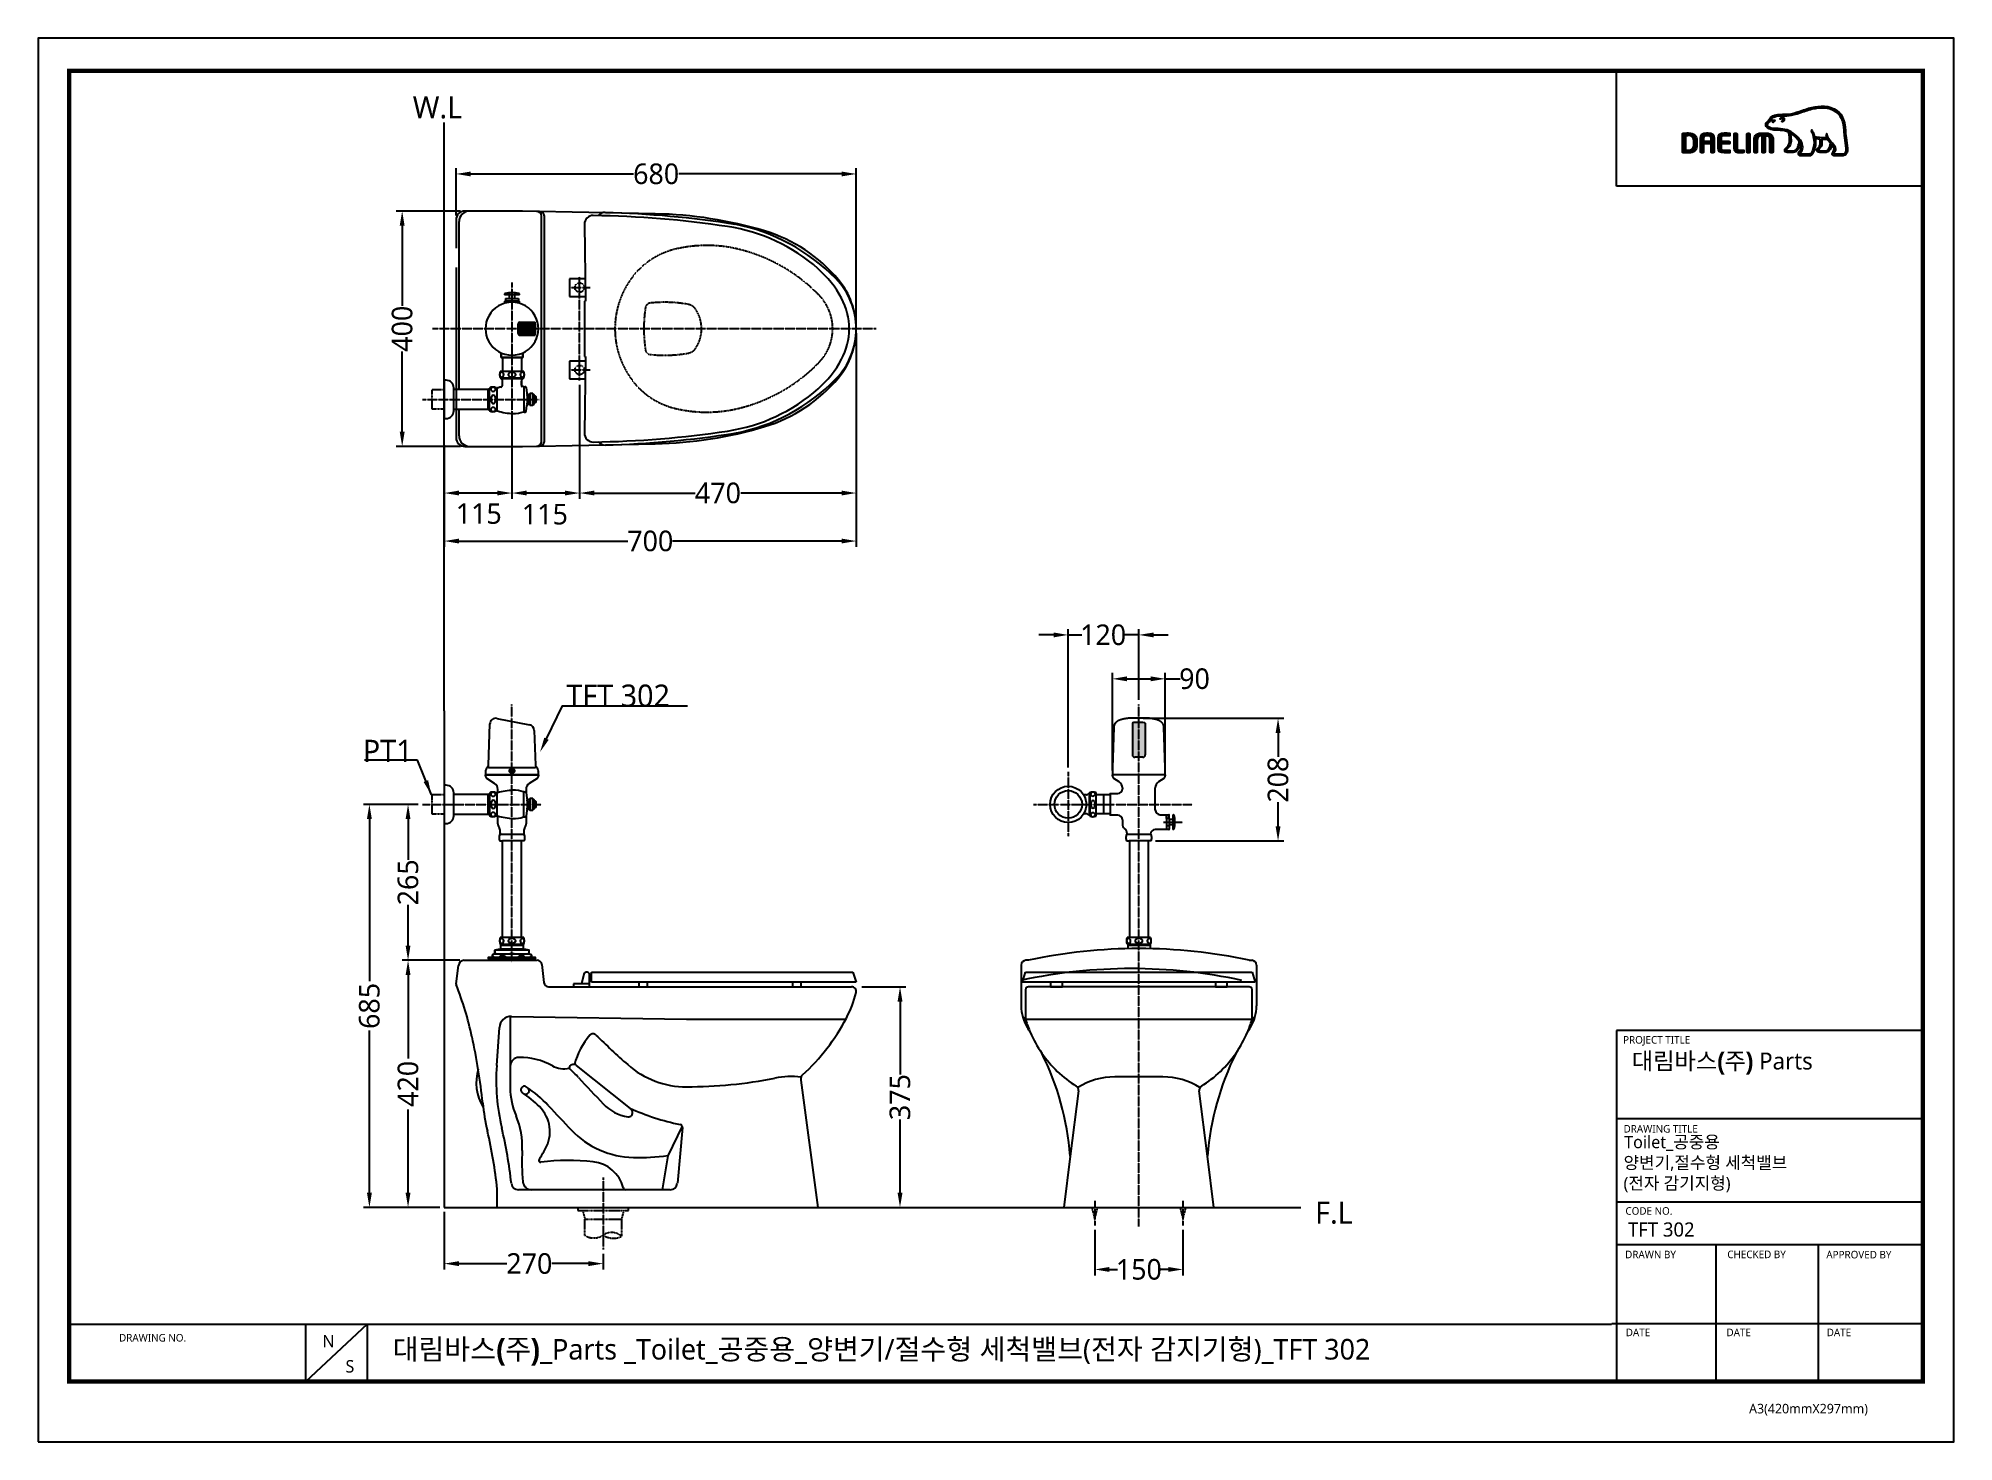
# Model space of a CAD drawing. Header units: millimetres. Extents: x 2110 to 5365, y 1236 to 3621.
import ezdxf

# ---------------------------------------------------------------- set-up
doc = ezdxf.new("R2010")
doc.units = ezdxf.units.MM
for name, pattern in [('CENTERX2', [4, 2.5, -0.5, 0.5, -0.5]), ('DASHDOT', [1, 0.5, -0.25, 0, -0.25]), ('DASHED', [0.75, 0.5, -0.25])]:
    doc.linetypes.add(name, pattern=pattern)
for name, color, linetype in [('001', 7, 'Continuous'), ('002', 7, 'Continuous'), ('BU', 7, 'Continuous'), ('CENTER', 7, 'Continuous'), ('DIM', 4, 'Continuous'), ('DIM2', 7, 'Continuous'), ('DV1_0', 7, 'Continuous'), ('DV3_0', 7, 'Continuous'), ('hatch', 8, 'Continuous'), ('POINT', 7, 'Continuous'), ('대변기몸통1', 7, 'Continuous'), ('레이어 1', 7, 'Continuous'), ('상케이스1', 7, 'Continuous'), ('솔밸브몸체1', 7, 'Continuous'), ('수동버튼', 7, 'Continuous'), ('수동버튼커버', 7, 'Continuous')]:
    doc.layers.add(name, color=color, linetype=linetype)
doc.styles.add('____', font='')
doc.styles.add('Daelim Dimension', font='')
doc.styles.get('____').set_extended_font_data('NanumGothic')
doc.styles.get('Daelim Dimension').set_extended_font_data('NanumGothic')
doc.dimstyles.new('MSADIM', dxfattribs={"dimtxt": 35, "dimasz": 25, "dimexe": 10, "dimexo": 7.5, "dimgap": 0.09, "dimtad": 0, "dimtoh": 1, "dimdec": 0, "dimzin": 1, "dimdsep": 46, "dimtxsty": '____', "dimcen": 11.25, "dimadec": 0, "dimazin": 0, "dimtfac": 1, "dimtdec": 4, "dimtix": 1, "dimtmove": 0, "dimatfit": 3, "dimfxl": 1, "dimtolj": 1, "dimtzin": 1, "dimarcsym": 0})

msp = doc.modelspace()

# ---------------------------------------------------------------- texts
at = {"color": 5, "ltscale": 40, "style": 'Daelim Dimension'}
for s, height, p in [('PROJECT TITLE', 12.845, (4803, 1912)), ('DRAWING TITLE', 12.845, (4803.8, 1760.8)), ('CODE NO.', 12.85, (4807, 1621.2)), ('DRAWN BY', 12.85, (4806.5, 1547.2)), ('CHECKED BY', 12.85, (4980.1, 1547.4)), ('APPROVED BY', 12.845, (5148.4, 1547)), ('DRAWING NO.', 12.845, (2247, 1405.7)), ('DATE', 12.85, (4807.5, 1414.8)), ('DATE', 12.85, (4978.7, 1414.8)), ('DATE', 12.85, (5149, 1414.8)), ('A3(420mmX297mm)', 16.212, (5017.1, 1283.6))]:
    msp.add_text(s, height=height, dxfattribs=at).set_placement(p)
at = {"attachment_point": 1, "style": 'Daelim Dimension'}
for s, insert, char_height, width in [('{\\fPretendard Variable SemiBold|b0|i0|c129|p2;\\C7;대림바스(주)} Parts', (4818, 1896.9), 28.843, 463.573), (' {\\H0.873x;Toilet_공중용\\P 양변기,절수형 세척밸브\\P (전자 감기지형)}', (4796.7, 1755.3), 24.079, 525.234), ('TFT 302', (4811.4, 1608.2), 24.08, 405.218), ('N', (2592.5, 1417), 21, 29.337), ('S', (2631.9, 1374.1), 21, 29.337)]:
    msp.add_mtext(s, dxfattribs=dict(at, insert=insert, char_height=char_height, width=width))
at = {"color": 2, "insert": (2712, 1410.1), "char_height": 35, "width": 2289.029, "attachment_point": 1, "style": 'Daelim Dimension'}
msp.add_mtext('{\\fPretendard Variable SemiBold|b0|i0|c129|p2;대림바스(주)}_Parts _Toilet_{\\fGulim|b0|i0|c129|p50;공중용}_{\\fGulim|b0|i0|c129|p50;양변기}/{\\fGulim|b0|i0|c129|p50;절수형 세척밸브}({\\fGulim|b0|i0|c129|p50;전자 감지기형})_TFT 302', dxfattribs=at)
at = {"layer": 'DIM2', "color": 3, "char_height": 37.5, "attachment_point": 7, "line_spacing_factor": 0.963855, "style": 'Daelim Dimension'}
for s, insert, width in [('W.L', (2746.1, 3483.8), 123.711), ('F.L', (4279.6, 1605.3), 105.541)]:
    msp.add_mtext(s, dxfattribs=dict(at, insert=insert, width=width))
at = {"layer": 'DIM2', "color": 2, "char_height": 37.5, "attachment_point": 7, "line_spacing_factor": 0.963855, "style": 'Daelim Dimension'}
for s, insert, width in [('TFT 302', (3007.1, 2484.2), 248.003), ('PT1', (2661.3, 2390.9), 109.987)]:
    msp.add_mtext(s, dxfattribs=dict(at, insert=insert, width=width))

# ---------------------------------------------------------------- blocks, each defined once
blk = doc.blocks.new('*D1')
at = {"layer": 'Defpoints', "color": 0, "transparency": 16777216}
for p in [(2672.5, 2318.6), (2762.9, 2318.6), (2799.8, 1633.6)]:
    blk.add_point(p, dxfattribs=at)
at = {"layer": 'DIM', "color": 5, "lineweight": -2, "transparency": 16777216}
for p, q in [((2755.4, 2318.6), (2662.5, 2318.6)), ((2672.5, 2293.6), (2672.5, 2018.2)), ((2672.5, 1658.6), (2672.5, 1934.1)), ((2792.3, 1633.6), (2662.5, 1633.6))]:
    blk.add_line(p, q, dxfattribs=at)
at = {"layer": 'DIM', "color": 5, "transparency": 16777216}
for points in [[(2668.3, 2293.6), (2676.7, 2293.6), (2672.5, 2318.6)], [(2668.3, 1658.6), (2676.7, 1658.6), (2672.5, 1633.6)]]:
    blk.add_solid(points, dxfattribs=at)
at = {"layer": 'DIM', "color": 7, "transparency": 16777216, "insert": (2672.5, 1976.1), "char_height": 35, "attachment_point": 5, "rotation": 90, "style": '____'}
blk.add_mtext('\\A1;685', dxfattribs=at)
blk = doc.blocks.new('*D2')
at = {"layer": 'Defpoints', "color": 0, "transparency": 16777216}
for p in [(3905.1, 1603.2), (4055.1, 1603.2), (3905.1, 1528.2)]:
    blk.add_point(p, dxfattribs=at)
at = {"layer": 'DIM', "color": 251, "lineweight": -2, "transparency": 16777216}
for p, q in [((3905.1, 1595.7), (3905.1, 1518.2)), ((4055.1, 1595.7), (4055.1, 1518.2)), ((3930.1, 1528.2), (3943.7, 1528.2)), ((4030.1, 1528.2), (4016.5, 1528.2))]:
    blk.add_line(p, q, dxfattribs=at)
at = {"layer": 'DIM', "color": 251, "transparency": 16777216}
for points in [[(3930.1, 1532.4), (3930.1, 1524.1), (3905.1, 1528.2)], [(4030.1, 1532.4), (4030.1, 1524.1), (4055.1, 1528.2)]]:
    blk.add_solid(points, dxfattribs=at)
at = {"layer": 'DIM', "color": 251, "transparency": 16777216, "insert": (3980.1, 1528.2), "char_height": 35, "attachment_point": 5, "style": '____'}
blk.add_mtext('\\A1;150', dxfattribs=at)
blk = doc.blocks.new('*D3')
at = {"layer": 'Defpoints', "color": 0, "transparency": 16777216}
for p in [(2738.2, 2053.6), (2833.6, 2053.6), (2799.8, 1633.6)]:
    blk.add_point(p, dxfattribs=at)
at = {"layer": 'DIM', "color": 0, "lineweight": -2, "transparency": 16777216}
for p, q in [((2826.1, 2053.6), (2728.2, 2053.6)), ((2738.2, 2028.6), (2738.2, 1887)), ((2738.2, 1658.6), (2738.2, 1800.3)), ((2792.3, 1633.6), (2728.2, 1633.6))]:
    blk.add_line(p, q, dxfattribs=at)
at = {"layer": 'DIM', "color": 0, "transparency": 16777216}
for points in [[(2734, 2028.6), (2742.3, 2028.6), (2738.2, 2053.6)], [(2734, 1658.6), (2742.3, 1658.6), (2738.2, 1633.6)]]:
    blk.add_solid(points, dxfattribs=at)
at = {"layer": 'DIM', "color": 0, "transparency": 16777216, "insert": (2738.2, 1843.6), "char_height": 35, "attachment_point": 5, "rotation": 90, "style": '____'}
blk.add_mtext('\\A1;420', dxfattribs=at)
blk = doc.blocks.new('*D4')
at = {"layer": 'Defpoints', "color": 0, "transparency": 16777216}
for p in [(2799.8, 1633.6), (2799.8, 1538.1), (3069.8, 1562.2)]:
    blk.add_point(p, dxfattribs=at)
at = {"layer": 'DIM', "color": 0, "lineweight": -2, "transparency": 16777216}
for p, q in [((2799.8, 1626.1), (2799.8, 1528.1)), ((2824.8, 1538.1), (2906, 1538.1)), ((3044.8, 1538.1), (2982.6, 1538.1)), ((3069.8, 1554.7), (3069.8, 1528.1))]:
    blk.add_line(p, q, dxfattribs=at)
at = {"layer": 'DIM', "color": 0, "transparency": 16777216}
for points in [[(2824.8, 1542.3), (2824.8, 1533.9), (2799.8, 1538.1)], [(3044.8, 1542.3), (3044.8, 1533.9), (3069.8, 1538.1)]]:
    blk.add_solid(points, dxfattribs=at)
at = {"layer": 'DIM', "color": 0, "transparency": 16777216, "insert": (2944.3, 1538.1), "char_height": 35, "attachment_point": 5, "style": '____'}
blk.add_mtext('\\A1;270', dxfattribs=at)
blk = doc.blocks.new('*D5')
at = {"layer": 'Defpoints', "color": 0, "transparency": 16777216}
for p in [(3501.7, 2008.6), (3574.2, 2008.6), (3434.8, 1633.6)]:
    blk.add_point(p, dxfattribs=at)
at = {"layer": 'DIM', "color": 0, "lineweight": -2, "transparency": 16777216}
for p, q in [((3509.2, 2008.6), (3584.2, 2008.6)), ((3574.2, 1983.6), (3574.2, 1859.5)), ((3574.2, 1658.6), (3574.2, 1782.8)), ((3442.3, 1633.6), (3584.2, 1633.6))]:
    blk.add_line(p, q, dxfattribs=at)
at = {"layer": 'DIM', "color": 0, "transparency": 16777216}
for points in [[(3570.1, 1983.6), (3578.4, 1983.6), (3574.2, 2008.6)], [(3570.1, 1658.6), (3578.4, 1658.6), (3574.2, 1633.6)]]:
    blk.add_solid(points, dxfattribs=at)
at = {"layer": 'DIM', "color": 0, "transparency": 16777216, "insert": (3574.2, 1821.1), "char_height": 35, "attachment_point": 5, "rotation": 90, "style": '____'}
blk.add_mtext('\\A1;375', dxfattribs=at)
blk = doc.blocks.new('*D6')
at = {"layer": 'Defpoints', "color": 0, "transparency": 16777216}
for p in [(2728.2, 3326.9), (2834.8, 3326.9), (2834.8, 2926.9)]:
    blk.add_point(p, dxfattribs=at)
at = {"layer": 'DIM', "color": 0, "lineweight": -2, "transparency": 16777216}
for p, q in [((2827.3, 3326.9), (2718.2, 3326.9)), ((2728.2, 3301.9), (2728.2, 3165.7)), ((2728.2, 2951.9), (2728.2, 3088)), ((2827.3, 2926.9), (2718.2, 2926.9))]:
    blk.add_line(p, q, dxfattribs=at)
at = {"layer": 'DIM', "color": 0, "transparency": 16777216}
for points in [[(2724, 3301.9), (2732.4, 3301.9), (2728.2, 3326.9)], [(2724, 2951.9), (2732.4, 2951.9), (2728.2, 2926.9)]]:
    blk.add_solid(points, dxfattribs=at)
at = {"layer": 'DIM', "color": 0, "transparency": 16777216, "insert": (2728.2, 3126.9), "char_height": 35, "attachment_point": 5, "rotation": 90, "style": '____'}
blk.add_mtext('\\A1;400', dxfattribs=at)
blk = doc.blocks.new('*D7')
at = {"layer": 'Defpoints', "color": 0, "transparency": 16777216}
for p in [(2819.8, 3390), (2819.8, 3311.9), (3499.8, 3126.9)]:
    blk.add_point(p, dxfattribs=at)
at = {"layer": 'DIM', "color": 0, "lineweight": -2, "transparency": 16777216}
for p, q in [((2819.8, 3319.4), (2819.8, 3400)), ((2844.8, 3390), (3121.5, 3390)), ((3474.8, 3390), (3198.1, 3390)), ((3499.8, 3134.4), (3499.8, 3400))]:
    blk.add_line(p, q, dxfattribs=at)
at = {"layer": 'DIM', "color": 0, "transparency": 16777216}
for points in [[(2844.8, 3394.1), (2844.8, 3385.8), (2819.8, 3390)], [(3474.8, 3394.1), (3474.8, 3385.8), (3499.8, 3390)]]:
    blk.add_solid(points, dxfattribs=at)
at = {"layer": 'DIM', "color": 0, "transparency": 16777216, "insert": (3159.8, 3390), "char_height": 35, "attachment_point": 5, "style": '____'}
blk.add_mtext('\\A1;680', dxfattribs=at)
blk = doc.blocks.new('*D8')
at = {"layer": 'Defpoints', "color": 0, "transparency": 16777216}
for p in [(2738.2, 2318.6), (2762.9, 2318.6), (2833.6, 2053.6)]:
    blk.add_point(p, dxfattribs=at)
at = {"layer": 'DIM', "color": 5, "lineweight": -2, "transparency": 16777216}
for p, q in [((2755.4, 2318.6), (2728.2, 2318.6)), ((2738.2, 2293.6), (2738.2, 2224.5)), ((2738.2, 2078.6), (2738.2, 2147.8)), ((2826.1, 2053.6), (2728.2, 2053.6))]:
    blk.add_line(p, q, dxfattribs=at)
at = {"layer": 'DIM', "color": 5, "transparency": 16777216}
for points in [[(2734, 2293.6), (2742.3, 2293.6), (2738.2, 2318.6)], [(2734, 2078.6), (2742.3, 2078.6), (2738.2, 2053.6)]]:
    blk.add_solid(points, dxfattribs=at)
at = {"layer": 'DIM', "color": 7, "transparency": 16777216, "insert": (2738.2, 2186.1), "char_height": 35, "attachment_point": 5, "rotation": 90, "style": '____'}
blk.add_mtext('\\A1;265', dxfattribs=at)
blk = doc.blocks.new('*D9')
at = {"layer": 'Defpoints', "color": 0, "transparency": 16777216}
for p in [(3029.8, 3038.9), (2914.8, 2984.8), (2914.8, 2847.7)]:
    blk.add_point(p, dxfattribs=at)
at = {"layer": 'DIM', "color": 5, "lineweight": -2, "transparency": 16777216}
for p, q in [((3029.8, 3031.4), (3029.8, 2837.7)), ((2914.8, 2977.3), (2914.8, 2837.7)), ((3004.8, 2847.7), (2939.8, 2847.7))]:
    blk.add_line(p, q, dxfattribs=at)
at = {"layer": 'DIM', "color": 5, "transparency": 16777216}
for points in [[(2939.8, 2851.9), (2939.8, 2843.6), (2914.8, 2847.7)], [(3004.8, 2851.9), (3004.8, 2843.6), (3029.8, 2847.7)]]:
    blk.add_solid(points, dxfattribs=at)
at = {"layer": 'DIM', "color": 7, "transparency": 16777216, "insert": (2970.7, 2811.6), "char_height": 35, "attachment_point": 5, "style": '____'}
blk.add_mtext('\\A1;115', dxfattribs=at)
blk = doc.blocks.new('*D10')
at = {"layer": 'Defpoints', "color": 0, "transparency": 16777216}
for p in [(3499.8, 3111.9), (3029.8, 3038.9), (3029.8, 2847.7)]:
    blk.add_point(p, dxfattribs=at)
at = {"layer": 'DIM', "color": 0, "lineweight": -2, "transparency": 16777216}
for p, q in [((3499.8, 3104.4), (3499.8, 2837.7)), ((3029.8, 3031.4), (3029.8, 2837.7)), ((3054.8, 2847.7), (3226, 2847.7)), ((3474.8, 2847.7), (3303.6, 2847.7))]:
    blk.add_line(p, q, dxfattribs=at)
at = {"layer": 'DIM', "color": 0, "transparency": 16777216}
for points in [[(3054.8, 2851.9), (3054.8, 2843.6), (3029.8, 2847.7)], [(3474.8, 2851.9), (3474.8, 2843.6), (3499.8, 2847.7)]]:
    blk.add_solid(points, dxfattribs=at)
at = {"layer": 'DIM', "color": 0, "transparency": 16777216, "insert": (3264.8, 2847.7), "char_height": 35, "attachment_point": 5, "style": '____'}
blk.add_mtext('\\A1;470', dxfattribs=at)
blk = doc.blocks.new('*D11')
at = {"layer": 'Defpoints', "color": 0, "transparency": 16777216}
for p in [(2914.8, 2984.8), (2799.8, 2936.7), (2799.8, 2847.7)]:
    blk.add_point(p, dxfattribs=at)
at = {"layer": 'DIM', "color": 5, "lineweight": -2, "transparency": 16777216}
for p, q in [((2914.8, 2977.3), (2914.8, 2837.7)), ((2799.8, 2929.2), (2799.8, 2837.7)), ((2889.8, 2847.7), (2824.8, 2847.7))]:
    blk.add_line(p, q, dxfattribs=at)
at = {"layer": 'DIM', "color": 5, "transparency": 16777216}
for points in [[(2824.8, 2851.9), (2824.8, 2843.6), (2799.8, 2847.7)], [(2889.8, 2851.9), (2889.8, 2843.6), (2914.8, 2847.7)]]:
    blk.add_solid(points, dxfattribs=at)
at = {"layer": 'DIM', "color": 7, "transparency": 16777216, "insert": (2858.3, 2812.7), "char_height": 35, "attachment_point": 5, "style": '____'}
blk.add_mtext('\\A1;115', dxfattribs=at)
blk = doc.blocks.new('*D12')
at = {"layer": 'Defpoints', "color": 0, "transparency": 16777216}
for p in [(3499.8, 3126.9), (2799.8, 2936.7), (3499.8, 2766.1)]:
    blk.add_point(p, dxfattribs=at)
at = {"layer": 'DIM', "color": 0, "lineweight": -2, "transparency": 16777216}
for p, q in [((3499.8, 3119.4), (3499.8, 2756.1)), ((2799.8, 2929.2), (2799.8, 2756.1)), ((2824.8, 2766.1), (3111.7, 2766.1)), ((3474.8, 2766.1), (3187.8, 2766.1))]:
    blk.add_line(p, q, dxfattribs=at)
at = {"layer": 'DIM', "color": 0, "transparency": 16777216}
for points in [[(2824.8, 2770.3), (2824.8, 2762), (2799.8, 2766.1)], [(3474.8, 2770.3), (3474.8, 2762), (3499.8, 2766.1)]]:
    blk.add_solid(points, dxfattribs=at)
at = {"layer": 'DIM', "color": 0, "transparency": 16777216, "insert": (3149.8, 2766.1), "char_height": 35, "attachment_point": 5, "style": '____'}
blk.add_mtext('\\A1;700', dxfattribs=at)
blk = doc.blocks.new('*D13')
at = {"layer": 'Defpoints', "color": 0, "transparency": 16777216}
for p in [(3935.1, 2532), (3935.1, 2368.6), (4025.1, 2368.6)]:
    blk.add_point(p, dxfattribs=at)
at = {"layer": 'DIM', "color": 5, "lineweight": -2, "transparency": 16777216}
for p, q in [((3935.1, 2376.1), (3935.1, 2542)), ((4025.1, 2376.1), (4025.1, 2542)), ((3960.1, 2532), (4000.1, 2532)), ((4025.1, 2532), (4050.1, 2532))]:
    blk.add_line(p, q, dxfattribs=at)
at = {"layer": 'DIM', "color": 5, "transparency": 16777216}
for points in [[(3960.1, 2536.1), (3960.1, 2527.8), (3935.1, 2532)], [(4000.1, 2536.1), (4000.1, 2527.8), (4025.1, 2532)]]:
    blk.add_solid(points, dxfattribs=at)
at = {"layer": 'DIM', "color": 7, "transparency": 16777216, "insert": (4074.7, 2532), "char_height": 35, "attachment_point": 5, "style": '____'}
blk.add_mtext('\\A1;90', dxfattribs=at)
blk = doc.blocks.new('*D14')
at = {"layer": 'Defpoints', "color": 0, "transparency": 16777216}
for p in [(3980.1, 2464.9), (4216.7, 2464.9), (4001.1, 2256.4)]:
    blk.add_point(p, dxfattribs=at)
at = {"layer": 'DIM', "color": 5, "lineweight": -2, "transparency": 16777216}
for p, q in [((3987.6, 2464.9), (4226.7, 2464.9)), ((4216.7, 2439.9), (4216.7, 2399.3)), ((4216.7, 2281.4), (4216.7, 2322.1)), ((4008.6, 2256.4), (4226.7, 2256.4))]:
    blk.add_line(p, q, dxfattribs=at)
at = {"layer": 'DIM', "color": 5, "transparency": 16777216}
for points in [[(4212.5, 2439.9), (4220.8, 2439.9), (4216.7, 2464.9)], [(4212.5, 2281.4), (4220.8, 2281.4), (4216.7, 2256.4)]]:
    blk.add_solid(points, dxfattribs=at)
at = {"layer": 'DIM', "color": 7, "transparency": 16777216, "insert": (4216.7, 2360.7), "char_height": 35, "attachment_point": 5, "rotation": 90, "style": '____'}
blk.add_mtext('\\A1;208', dxfattribs=at)
blk = doc.blocks.new('*D15')
at = {"layer": 'Defpoints', "color": 0, "transparency": 16777216}
for p in [(3860.1, 2606.6), (3980.1, 2488.8), (3860.1, 2373.9)]:
    blk.add_point(p, dxfattribs=at)
at = {"layer": 'DIM', "color": 5, "lineweight": -2, "transparency": 16777216}
for p, q in [((3835.1, 2606.6), (3810.1, 2606.6)), ((3860.1, 2381.4), (3860.1, 2616.6)), ((3860.1, 2606.6), (3883, 2606.6)), ((3980.1, 2606.6), (3955.8, 2606.6)), ((3980.1, 2496.3), (3980.1, 2616.6)), ((4005.1, 2606.6), (4030.1, 2606.6))]:
    blk.add_line(p, q, dxfattribs=at)
at = {"layer": 'DIM', "color": 5, "transparency": 16777216}
for points in [[(3835.1, 2610.7), (3835.1, 2602.4), (3860.1, 2606.6)], [(4005.1, 2610.7), (4005.1, 2602.4), (3980.1, 2606.6)]]:
    blk.add_solid(points, dxfattribs=at)
at = {"layer": 'DIM', "color": 7, "transparency": 16777216, "insert": (3919.4, 2606.6), "char_height": 35, "attachment_point": 5, "style": '____'}
blk.add_mtext('\\A1;120', dxfattribs=at)

# ---------------------------------------------------------------- dimensions: what is measured, and where the dimension line sits
at = {"layer": 'DIM', "color": 251}
for base, p1, p2, picture, middle in [((2819.8, 3390), (3499.8, 3126.9), (2819.8, 3311.9), '*D7', (3159.8, 3390)), ((3499.8, 2766.1), (2799.8, 2936.7), (3499.8, 3126.9), '*D12', (3149.8, 2766.1)), ((3029.8, 2847.7), (3499.8, 3111.9), (3029.8, 3038.9), '*D10', (3264.8, 2847.7))]:
    dim = msp.add_linear_dim(base=base, p1=p1, p2=p2, dimstyle='MSADIM', dxfattribs=at)
    dim.commit()
    dim.dimension.update_dxf_attribs({"geometry": picture, "text_midpoint": middle})
for base, p1, p2, picture, middle in [((2728.2, 3326.9), (2834.8, 2926.9), (2834.8, 3326.9), '*D6', (2728.2, 3126.9)), ((2738.2, 2053.6), (2799.8, 1633.6), (2833.6, 2053.6), '*D3', (2738.2, 1843.6)), ((3574.2, 2008.6), (3434.8, 1633.6), (3501.7, 2008.6), '*D5', (3574.2, 1821.1))]:
    dim = msp.add_linear_dim(base=base, p1=p1, p2=p2, angle=270, dimstyle='MSADIM', dxfattribs=at)
    dim.commit()
    dim.dimension.update_dxf_attribs({"geometry": picture, "text_midpoint": middle})
at = {"layer": 'DIM', "color": 5}
for base, p1, p2, override, picture, middle in [((2914.8, 2847.7), (3029.8, 3038.9), (2914.8, 2984.8), {"dimclrd": 5, "dimclre": 5, "dimclrt": 7, "dimtmove": 2}, '*D9', (2970.7, 2811.6)), ((2799.8, 2847.7), (2914.8, 2984.8), (2799.8, 2936.7), {"dimclrd": 5, "dimclre": 5, "dimclrt": 7, "dimtmove": 2}, '*D11', (2858.3, 2812.7)), ((3860.1, 2606.6), (3980.1, 2488.8), (3860.1, 2373.9), {"dimclrd": 5, "dimclre": 5, "dimclrt": 7}, '*D15', (3919.4, 2606.6)), ((3935.1, 2532), (4025.1, 2368.6), (3935.1, 2368.6), {"dimclrd": 5, "dimclre": 5, "dimclrt": 7}, '*D13', (4074.7, 2532))]:
    dim = msp.add_linear_dim(base=base, p1=p1, p2=p2, dimstyle='MSADIM', override=override, dxfattribs=at)
    dim.commit()
    dim.dimension.update_dxf_attribs({"geometry": picture, "text_midpoint": middle, "dimtype": 160})
for base, p1, p2, picture, middle in [((4216.6723, 2464.9263), (4001.125, 2256.4449), (3980.1001, 2464.9263), '*D14', (4216.6723, 2360.6856)), ((2672.5, 2318.6), (2799.8, 1633.6), (2762.9, 2318.6), '*D1', (2672.5, 1976.1)), ((2738.2, 2318.6), (2833.6, 2053.6), (2762.9, 2318.6), '*D8', (2738.2, 2186.1))]:
    dim = msp.add_linear_dim(base=base, p1=p1, p2=p2, angle=270, dimstyle='MSADIM', override={"dimclrd": 5, "dimclre": 5, "dimclrt": 7}, dxfattribs=at)
    dim.commit()
    dim.dimension.update_dxf_attribs({"geometry": picture, "text_midpoint": middle})
at = {"layer": 'DIM', "color": 251}
dim = msp.add_linear_dim(base=(2799.8, 1538.1), p1=(3069.8, 1562.2), p2=(2799.8, 1633.6), dimstyle='MSADIM', dxfattribs=at)
dim.commit()
dim.dimension.update_dxf_attribs({"geometry": '*D4', "text_midpoint": (2944.3, 1538.1), "dimtype": 160})
dim = msp.add_linear_dim(base=(3905.1, 1528.2), p1=(4055.1, 1603.2), p2=(3905.1, 1603.2), dimstyle='MSADIM', override={"dimclrd": 251, "dimclre": 251, "dimclrt": 251}, dxfattribs=at)
dim.commit()
dim.dimension.update_dxf_attribs({"geometry": '*D2', "text_midpoint": (3980.1, 1528.2)})

# ---------------------------------------------------------------- hatches: boundary and pattern name
at = {"layer": 'DIM', "linetype": 'CENTERX2'}
h = msp.add_hatch(color=8, dxfattribs=at)
edge = h.paths.add_edge_path()
edge.add_ellipse((2954, 3133.9), major_axis=(0, -3.9), ratio=0.034921, start_angle=90, end_angle=180)
edge.add_line((2954, 3137.8), (2952.6, 3137.8))
edge.add_line((2952.6, 3137.8), (2944.5, 3137.8))
edge.add_line((2944.5, 3137.8), (2928.8, 3137.8))
edge.add_arc((2928.8, 3133.9), 3.9, 90, 180)
edge.add_line((2924.9, 3133.9), (2924.9, 3126.9))
edge.add_line((2924.9, 3126.9), (2954.1, 3126.9))
edge.add_line((2954.1, 3126.9), (2954.1, 3133.9))
edge = h.paths.add_edge_path()
edge.add_line((2954.1, 3126.9), (2924.9, 3126.9))
edge.add_line((2924.9, 3126.9), (2924.9, 3119.9))
edge.add_arc((2928.8, 3119.9), 3.9, 180, 270)
edge.add_line((2928.8, 3116), (2944.5, 3116))
edge.add_line((2944.5, 3116), (2952.6, 3116))
edge.add_line((2952.6, 3116), (2954, 3116))
edge.add_ellipse((2954, 3119.9), major_axis=(0, -3.9), ratio=0.034921, start_angle=0, end_angle=90)
edge.add_line((2954.1, 3119.9), (2954.1, 3126.9))
at = {"layer": 'hatch'}
h = msp.add_hatch(color=256, dxfattribs=at)
edge = h.paths.add_edge_path()
edge.add_line((3991, 2444.2), (3991, 2453.7))
edge.add_line((3991, 2453.7), (3991, 2456.8))
edge.add_ellipse((3987.1, 2456.8), major_axis=(3.9, 0), ratio=0.2, start_angle=0, end_angle=90)
edge.add_line((3987.1, 2457.6), (3973.1, 2457.6))
edge.add_ellipse((3973.1, 2456.8), major_axis=(3.9, 0), ratio=0.2, start_angle=90, end_angle=180)
edge.add_line((3969.2, 2456.8), (3969.2, 2453.7))
edge.add_line((3969.2, 2453.7), (3969.2, 2444.2))
edge.add_line((3969.2, 2444.2), (3969.2, 2402.6))
edge.add_arc((3973.1, 2402.6), 3.9, 180, 270)
edge.add_line((3973.1, 2398.7), (3987.1, 2398.7))
edge.add_arc((3987.1, 2402.6), 3.9, 270, 360)
edge.add_line((3991, 2402.6), (3991, 2444.2))
at = {"layer": '레이어 1'}
h = msp.add_hatch(color=5, dxfattribs=at)
h.dxf.hatch_style = 1
edge = h.paths.add_edge_path(flags=16)
edge.add_spline(control_points=[(5179.7, 3425.1), (5178.3, 3423.6), (5176.6, 3423.6), (5176.5, 3423.6), (5176.5, 3423.6), (5162.8, 3423.6), (5162.8, 3423.6), (5162.3, 3423.6), (5161.9, 3423.7), (5161.7, 3424), (5161.5, 3424.2), (5161.4, 3424.5), (5161.4, 3424.9), (5161.4, 3425.7), (5161.9, 3426.4), (5162.5, 3427.1), (5163.1, 3427.8), (5163.6, 3428.5), (5163.9, 3429.4), (5164.7, 3431.4), (5164.6, 3433.5), (5163.7, 3435.4), (5162.1, 3438.9), (5159.7, 3441.6), (5157.3, 3444.2), (5157.3, 3444.2), (5156.5, 3445.1), (5156.5, 3445.1), (5153.5, 3448.4), (5150.4, 3451.9), (5150.1, 3456.7), (5150.1, 3457.6), (5149.6, 3458.2), (5149, 3458.2), (5149, 3458.2), (5148.2, 3457.7), (5148.1, 3457.7), (5147.9, 3457.5), (5147.8, 3457.1), (5147.8, 3456.6), (5147.8, 3456.6), (5147.8, 3456.5), (5147.8, 3456.5), (5147.9, 3454.7), (5148.3, 3453.1), (5149, 3451.3), (5149, 3451.3), (5149.1, 3451.1), (5149.1, 3451.1), (5149.1, 3451.1), (5148.9, 3451.1), (5148.9, 3451.1), (5140.1, 3450.8), (5131.4, 3452.4), (5128.9, 3453.1), (5127.3, 3459.4), (5124.8, 3463.5), (5124.7, 3463.7), (5124.5, 3464), (5124.2, 3464.3), (5123.9, 3464.4), (5123.9, 3464.4), (5123.1, 3464.3), (5123, 3464.3), (5123, 3464.2), (5122.8, 3464), (5122.6, 3463.6), (5122.6, 3463.6), (5122.5, 3463.3), (5122.5, 3463.3), (5122.5, 3463.3), (5122.8, 3462.5), (5122.8, 3462.5), (5122.9, 3462.1), (5127.5, 3454.2), (5127.5, 3443.7), (5127.5, 3437.2), (5125.8, 3431.1), (5122.4, 3425.5), (5121.6, 3424.2), (5120.6, 3423.6), (5119, 3423.6), (5119, 3423.6), (5105.4, 3423.6), (5105.4, 3423.6), (5105, 3423.6), (5104.1, 3423.9), (5104.1, 3424.9), (5104.1, 3425.5), (5104.6, 3426.3), (5105.4, 3427.3), (5111, 3433.5), (5107.8, 3443.4), (5102.4, 3449.8), (5097.1, 3456.1), (5088.6, 3463.9), (5077.7, 3465.8), (5073.8, 3466.5), (5067.4, 3466.9), (5062.3, 3467.2), (5062.3, 3467.2), (5057.1, 3467.5), (5057.1, 3467.5), (5054.4, 3467.7), (5050, 3469.4), (5048.6, 3471.9), (5048.1, 3473), (5048.1, 3474), (5048.8, 3475.3), (5049.3, 3476), (5049.9, 3476.6), (5050.7, 3477.4), (5051.5, 3478.3), (5052.4, 3479.2), (5053.1, 3480.4), (5053.1, 3480.4), (5053.3, 3480.7), (5053.3, 3480.7), (5055.9, 3485.7), (5061.3, 3488.4), (5069.3, 3488.6), (5069.3, 3488.6), (5073.8, 3488.6), (5073.8, 3488.6), (5078.8, 3488.7), (5084.4, 3488.7), (5089, 3489.7), (5095.5, 3491.1), (5102.1, 3493.3), (5107.8, 3495.3), (5107.8, 3495.3), (5108, 3495.3), (5108, 3495.3), (5115.1, 3497.8), (5122.5, 3500.3), (5130, 3501.5), (5142, 3503.5), (5158.5, 3503.4), (5168.9, 3491.8), (5173.7, 3486.3), (5176.7, 3478.9), (5177.7, 3469.7), (5177.7, 3469.7), (5177.7, 3469.7), (5177.7, 3469.7), (5177.7, 3469.5), (5177.8, 3468.5), (5178.2, 3462.6), (5178.4, 3459.8), (5178.5, 3456.8), (5179.2, 3451.4), (5179.2, 3451.4), (5181.3, 3433.2), (5181.3, 3433.2), (5181.3, 3433.2), (5181.5, 3431), (5181.5, 3431), (5181.5, 3428.4), (5180.9, 3426.4), (5179.7, 3425.1)], knot_values=[0, 0, 0, 0, 1, 1, 1, 2, 2, 2, 3, 3, 3, 4, 4, 4, 5, 5, 5, 6, 6, 6, 7, 7, 7, 8, 8, 8, 9, 9, 9, 10, 10, 10, 11, 11, 11, 12, 12, 12, 13, 13, 13, 14, 14, 14, 15, 15, 15, 16, 16, 16, 17, 17, 17, 18, 18, 18, 19, 19, 19, 20, 20, 20, 21, 21, 21, 22, 22, 22, 23, 23, 23, 24, 24, 24, 25, 25, 25, 26, 26, 26, 27, 27, 27, 28, 28, 28, 29, 29, 29, 30, 30, 30, 31, 31, 31, 32, 32, 32, 33, 33, 33, 34, 34, 34, 35, 35, 35, 36, 36, 36, 37, 37, 37, 38, 38, 38, 39, 39, 39, 40, 40, 40, 41, 41, 41, 42, 42, 42, 43, 43, 43, 44, 44, 44, 45, 45, 45, 46, 46, 46, 47, 47, 47, 48, 48, 48, 49, 49, 49, 50, 50, 50, 51, 51, 51, 52, 52, 52, 53, 53, 53, 53], degree=3, periodic=0)
edge = h.paths.add_edge_path(flags=16)
edge.add_spline(control_points=[(5148, 3429.1), (5148, 3429.1), (5136.8, 3429.1), (5136.8, 3429.1), (5135.9, 3429.1), (5135.3, 3429.7), (5135.3, 3430.6), (5135.3, 3431.2), (5135.8, 3431.9), (5136.3, 3432.4), (5138.5, 3434.6), (5140.9, 3437.6), (5140.9, 3443.3), (5140.9, 3443.3), (5140.7, 3445.9), (5140.7, 3445.9), (5140.7, 3445.9), (5140.3, 3448.4), (5140.3, 3448.4), (5140.3, 3448.4), (5140.3, 3448.6), (5140.3, 3448.6), (5140.3, 3448.6), (5140.5, 3448.6), (5140.5, 3448.6), (5142.5, 3448.4), (5146.6, 3448.2), (5150.5, 3448.4), (5151.5, 3446.8), (5153.1, 3444.8), (5155.4, 3442.1), (5155.3, 3440.8), (5154.2, 3429.1), (5148, 3429.1)], knot_values=[0, 0, 0, 0, 1, 1, 1, 2, 2, 2, 3, 3, 3, 4, 4, 4, 5, 5, 5, 6, 6, 6, 7, 7, 7, 8, 8, 8, 9, 9, 9, 10, 10, 10, 11, 11, 11, 11], degree=3, periodic=0)
edge = h.paths.add_edge_path(flags=16)
edge.add_spline(control_points=[(5091.8, 3429.1), (5091.8, 3429.1), (5081.9, 3429.1), (5081.9, 3429.1), (5081.2, 3429.1), (5080.4, 3429.7), (5080.4, 3430.6), (5080.4, 3431.1), (5080.9, 3431.8), (5081.7, 3432.5), (5084.2, 3434.4), (5087.9, 3437.4), (5088.4, 3445.7), (5088.4, 3445.7), (5088.4, 3448), (5088.4, 3448), (5088.4, 3451.5), (5087.6, 3455.8), (5086.8, 3459.6), (5086.8, 3459.6), (5086.7, 3459.9), (5086.7, 3459.9), (5086.7, 3459.9), (5087, 3459.7), (5087, 3459.7), (5088.5, 3458.8), (5096.5, 3453.3), (5102.2, 3445.3), (5101.8, 3441.5), (5099.6, 3429.1), (5091.8, 3429.1)], knot_values=[0, 0, 0, 0, 1, 1, 1, 2, 2, 2, 3, 3, 3, 4, 4, 4, 5, 5, 5, 6, 6, 6, 7, 7, 7, 8, 8, 8, 9, 9, 9, 10, 10, 10, 10], degree=3, periodic=0)
edge = h.paths.add_edge_path()
edge.add_spline(control_points=[(5184.1, 3433.5), (5184.1, 3433.5), (5182, 3451.8), (5182, 3451.8), (5181.2, 3457.2), (5181.1, 3460.1), (5181, 3462.7), (5181, 3462.7), (5180.5, 3469.9), (5180.5, 3469.9), (5179.4, 3479.8), (5176.2, 3487.8), (5171, 3493.6), (5159.8, 3506.2), (5142.3, 3506.3), (5129.5, 3504.2), (5121.7, 3503), (5114.2, 3500.4), (5107, 3497.9), (5107, 3497.9), (5106.8, 3497.8), (5106.8, 3497.8), (5101.1, 3495.9), (5094.7, 3493.7), (5088.4, 3492.4), (5084.1, 3491.5), (5078.7, 3491.4), (5073.9, 3491.4), (5073.9, 3491.4), (5069.2, 3491.3), (5069.2, 3491.3), (5060.1, 3491.1), (5053.9, 3488), (5050.8, 3482), (5050.8, 3482), (5050.7, 3481.7), (5050.7, 3481.7), (5050.2, 3480.8), (5049.4, 3480.1), (5048.7, 3479.4), (5047.9, 3478.6), (5047.1, 3477.8), (5046.4, 3476.7), (5045.8, 3475.5), (5045.5, 3474.4), (5045.5, 3473.3), (5045.5, 3472.4), (5045.7, 3471.5), (5046.2, 3470.6), (5048.1, 3467), (5053.6, 3465), (5056.9, 3464.8), (5056.9, 3464.8), (5061.7, 3464.5), (5061.8, 3464.4), (5066.7, 3464.2), (5073.3, 3463.8), (5077.2, 3463.1), (5079.4, 3462.7), (5082, 3461.9), (5084.4, 3460.8), (5084.6, 3460.2), (5085.8, 3454.7), (5085.8, 3448), (5085.8, 3448), (5085.7, 3445.8), (5085.7, 3445.8), (5085.4, 3438.8), (5082.3, 3436.3), (5080, 3434.5), (5079.8, 3434.3), (5077.8, 3432.6), (5077.6, 3430.6), (5077.5, 3429.5), (5077.8, 3428.4), (5078.5, 3427.7), (5079.3, 3426.9), (5080.4, 3426.5), (5081.9, 3426.5), (5081.9, 3426.5), (5091.8, 3426.5), (5091.8, 3426.5), (5099.1, 3426.5), (5102.8, 3434.4), (5103.9, 3441.8), (5103.9, 3441.8), (5103.9, 3442.8), (5103.9, 3442.8), (5103.9, 3442.8), (5104.2, 3442.3), (5104.2, 3442.3), (5105.1, 3440.2), (5105.7, 3437.7), (5105.7, 3435.8), (5105.7, 3433.2), (5104.9, 3430.8), (5103.3, 3429.1), (5102.9, 3428.7), (5101, 3426.7), (5101, 3424.7), (5101, 3424.7), (5101, 3424.3), (5101, 3424.3), (5101.3, 3421.9), (5103.2, 3420.8), (5105, 3420.8), (5105, 3420.8), (5119, 3420.8), (5119, 3420.8), (5121.5, 3420.8), (5123.5, 3422), (5124.8, 3424.1), (5128.4, 3430), (5130.2, 3436.4), (5130.2, 3443.2), (5130.2, 3445.3), (5130, 3447.5), (5129.6, 3449.8), (5129.6, 3449.8), (5129.5, 3450), (5129.5, 3450), (5129.5, 3450), (5129.7, 3450), (5129.7, 3450), (5131.4, 3449.7), (5134.1, 3449.2), (5137.5, 3448.8), (5137.5, 3448.8), (5137.6, 3448.8), (5137.6, 3448.8), (5137.6, 3448.8), (5138, 3446.3), (5138, 3446.3), (5138, 3446.3), (5138.1, 3445.6), (5138.1, 3445.6), (5138.1, 3445.6), (5138.2, 3443.4), (5138.2, 3443.4), (5138.2, 3437.9), (5135.8, 3435.6), (5134.4, 3434.3), (5134.4, 3434.3), (5132.6, 3432.4), (5132.4, 3430.7), (5132.4, 3430.7), (5132.3, 3430.2), (5132.3, 3430.2), (5132.3, 3429.7), (5132.4, 3428.7), (5133.4, 3427.7), (5134.2, 3426.9), (5135.4, 3426.5), (5137.1, 3426.5), (5137.1, 3426.5), (5148, 3426.5), (5148, 3426.5), (5154.6, 3426.5), (5156.6, 3434.9), (5157.4, 3439.6), (5157.4, 3439.6), (5157.4, 3440.1), (5157.4, 3440.1), (5157.4, 3440.1), (5157.7, 3439.7), (5157.7, 3439.7), (5159.2, 3437.8), (5160.5, 3435.6), (5161.2, 3434.2), (5161.5, 3433.5), (5161.7, 3432.8), (5161.7, 3432), (5161.7, 3432), (5161.4, 3430.4), (5161.4, 3430.4), (5161.2, 3429.6), (5160.6, 3428.8), (5160, 3428), (5159.2, 3426.9), (5158.3, 3425.8), (5158.3, 3424.4), (5158.3, 3424.4), (5158.4, 3423.7), (5158.4, 3423.7), (5158.8, 3421.8), (5160.3, 3420.8), (5162.6, 3420.8), (5162.6, 3420.8), (5176.5, 3420.8), (5176.5, 3420.8), (5176.8, 3420.8), (5179.6, 3420.9), (5181.7, 3423.2), (5183.4, 3425.1), (5184.3, 3427.6), (5184.3, 3431), (5184.3, 3431), (5184.1, 3433.5), (5184.1, 3433.5)], knot_values=[0, 0, 0, 0, 1, 1, 1, 2, 2, 2, 3, 3, 3, 4, 4, 4, 5, 5, 5, 6, 6, 6, 7, 7, 7, 8, 8, 8, 9, 9, 9, 10, 10, 10, 11, 11, 11, 12, 12, 12, 13, 13, 13, 14, 14, 14, 15, 15, 15, 16, 16, 16, 17, 17, 17, 18, 18, 18, 19, 19, 19, 20, 20, 20, 21, 21, 21, 22, 22, 22, 23, 23, 23, 24, 24, 24, 25, 25, 25, 26, 26, 26, 27, 27, 27, 28, 28, 28, 29, 29, 29, 30, 30, 30, 31, 31, 31, 32, 32, 32, 33, 33, 33, 34, 34, 34, 35, 35, 35, 36, 36, 36, 37, 37, 37, 38, 38, 38, 39, 39, 39, 40, 40, 40, 41, 41, 41, 42, 42, 42, 43, 43, 43, 44, 44, 44, 45, 45, 45, 46, 46, 46, 47, 47, 47, 48, 48, 48, 49, 49, 49, 50, 50, 50, 51, 51, 51, 52, 52, 52, 53, 53, 53, 54, 54, 54, 55, 55, 55, 56, 56, 56, 57, 57, 57, 58, 58, 58, 59, 59, 59, 60, 60, 60, 61, 61, 61, 62, 62, 62, 63, 63, 63, 64, 64, 64, 65, 65, 65, 66, 66, 66, 66], degree=3, periodic=0)
edge = h.paths.add_edge_path(flags=0)
edge.add_spline(control_points=[(5056.7, 3480.7), (5056.7, 3480.7), (5058.7, 3481.6), (5061.2, 3480.7), (5061.2, 3480.7), (5061.5, 3480.5), (5061.1, 3479.9), (5059.9, 3478.3), (5058.7, 3477.9), (5058.7, 3477.9), (5058.7, 3477.9), (5057.8, 3477.6), (5057.3, 3478.2), (5056.3, 3479.4), (5056.3, 3480.1), (5056.3, 3480.1), (5056.3, 3480.1), (5056.2, 3480.6), (5056.7, 3480.7)], knot_values=[0, 0, 0, 0, 1, 1, 1, 2, 2, 2, 3, 3, 3, 4, 4, 4, 5, 5, 5, 6, 6, 6, 6], degree=3, periodic=0)
edge = h.paths.add_edge_path(flags=0)
edge.add_spline(control_points=[(5070.1, 3484.4), (5069.8, 3484.1), (5069.7, 3483.6), (5070.1, 3483.3), (5070.4, 3483), (5070.9, 3483.1), (5071.2, 3483.4), (5071.4, 3483.6), (5073.1, 3485.5), (5074.5, 3484.5), (5075, 3484.2), (5075.3, 3483.6), (5075.2, 3482.9), (5075.1, 3481.8), (5074.1, 3480.5), (5073.4, 3480.1), (5073, 3479.9), (5072.8, 3479.4), (5073, 3479), (5073.1, 3478.6), (5073.7, 3478.5), (5074.1, 3478.7), (5075.3, 3479.2), (5076.8, 3481.2), (5077, 3483), (5077.1, 3484.2), (5076.6, 3485.2), (5075.6, 3485.9), (5073.4, 3487.5), (5071, 3485.4), (5070.1, 3484.4)], knot_values=[0, 0, 0, 0, 1, 1, 1, 2, 2, 2, 3, 3, 3, 4, 4, 4, 5, 5, 5, 6, 6, 6, 7, 7, 7, 8, 8, 8, 9, 9, 9, 10, 10, 10, 10], degree=3, periodic=0)
edge = h.paths.add_edge_path(flags=0)
edge.add_spline(control_points=[(5069.8, 3483), (5069.8, 3483), (5069.8, 3483), (5069.8, 3483), (5069.8, 3483), (5069.8, 3483), (5069.8, 3483)], knot_values=[0, 0, 0, 0, 1, 1, 1, 2, 2, 2, 2], degree=3, periodic=0)
h = msp.add_hatch(color=5, dxfattribs=at)
h.dxf.hatch_style = 2
edge = h.paths.add_edge_path()
edge.add_spline(control_points=[(5070.1, 3484.4), (5069.8, 3484.1), (5069.7, 3483.6), (5070.1, 3483.3), (5070.4, 3483), (5070.9, 3483.1), (5071.2, 3483.4), (5071.4, 3483.6), (5073.1, 3485.5), (5074.5, 3484.5), (5075, 3484.2), (5075.3, 3483.6), (5075.2, 3482.9), (5075.1, 3481.8), (5074.1, 3480.5), (5073.4, 3480.1), (5073, 3479.9), (5072.8, 3479.4), (5073, 3479), (5073.1, 3478.6), (5073.7, 3478.5), (5074.1, 3478.7), (5075.3, 3479.2), (5076.8, 3481.2), (5077, 3483), (5077.1, 3484.2), (5076.6, 3485.2), (5075.6, 3485.9), (5073.4, 3487.5), (5071, 3485.4), (5070.1, 3484.4)], knot_values=[0, 0, 0, 0, 1, 1, 1, 2, 2, 2, 3, 3, 3, 4, 4, 4, 5, 5, 5, 6, 6, 6, 7, 7, 7, 8, 8, 8, 9, 9, 9, 10, 10, 10, 10], degree=3, periodic=0)
h = msp.add_hatch(color=5, dxfattribs=at)
h.dxf.hatch_style = 2
edge = h.paths.add_edge_path()
edge.add_spline(control_points=[(4923.2, 3439.7), (4923.2, 3433.4), (4920.3, 3430.3), (4914.3, 3430.3), (4914.3, 3430.3), (4910.2, 3430.3), (4909.2, 3430.3), (4909.2, 3430.3), (4909.2, 3454.8), (4909.2, 3454.8), (4911.3, 3455), (4914.3, 3455.1), (4914.3, 3455.1), (4920.5, 3455.1), (4923.2, 3452.1), (4923.2, 3445.6), (4923.2, 3445.6), (4923.2, 3439.7), (4923.2, 3439.7)], knot_values=[0, 0, 0, 0, 1, 1, 1, 2, 2, 2, 3, 3, 3, 4, 4, 4, 5, 5, 5, 6, 6, 6, 6], degree=3, periodic=0)
edge = h.paths.add_edge_path()
edge.add_spline(control_points=[(4914.3, 3459.7), (4911, 3459.7), (4906.7, 3459.4), (4905.3, 3459.2), (4904.4, 3459.1), (4903.8, 3458.4), (4903.8, 3457.5), (4903.8, 3457.5), (4903.8, 3427.8), (4903.8, 3427.8), (4903.8, 3426.9), (4904.4, 3426.2), (4905.3, 3426.1), (4906.6, 3425.9), (4910.9, 3425.7), (4914.3, 3425.7), (4923.6, 3425.7), (4928.5, 3430.5), (4928.5, 3439.7), (4928.5, 3439.7), (4928.5, 3445.6), (4928.5, 3445.6), (4928.5, 3454.8), (4923.6, 3459.7), (4914.3, 3459.7)], knot_values=[0, 0, 0, 0, 1, 1, 1, 2, 2, 2, 3, 3, 3, 4, 4, 4, 5, 5, 5, 6, 6, 6, 7, 7, 7, 8, 8, 8, 8], degree=3, periodic=0)
h = msp.add_hatch(color=5, dxfattribs=at)
h.dxf.hatch_style = 2
edge = h.paths.add_edge_path()
edge.add_spline(control_points=[(4952.5, 3445.6), (4952.5, 3445.6), (4939.9, 3445.6), (4939.9, 3445.6), (4939.9, 3446.1), (4939.9, 3450.1), (4939.9, 3450.1), (4939.9, 3454.3), (4941.2, 3455), (4944.9, 3455), (4944.9, 3455), (4947.5, 3455), (4947.5, 3455), (4951.2, 3455), (4952.5, 3454.3), (4952.5, 3450.1), (4952.5, 3450.1), (4952.5, 3446.1), (4952.5, 3445.6)], knot_values=[0, 0, 0, 0, 1, 1, 1, 2, 2, 2, 3, 3, 3, 4, 4, 4, 5, 5, 5, 6, 6, 6, 6], degree=3, periodic=0)
edge = h.paths.add_edge_path()
edge.add_spline(control_points=[(4947.5, 3459.7), (4947.5, 3459.7), (4944.9, 3459.7), (4944.9, 3459.7), (4937.8, 3459.7), (4934.6, 3456.7), (4934.6, 3450.1), (4934.6, 3450.1), (4934.6, 3427.4), (4934.6, 3427.4), (4934.6, 3426.6), (4935.3, 3426), (4936.1, 3426), (4936.1, 3426), (4938.5, 3426), (4938.5, 3426), (4939.4, 3426), (4939.9, 3426.7), (4939.9, 3427.4), (4939.9, 3427.4), (4939.9, 3440.4), (4939.9, 3441), (4939.9, 3441), (4952.5, 3441), (4952.5, 3441), (4952.5, 3440.4), (4952.5, 3427.4), (4952.5, 3427.4), (4952.5, 3426.6), (4953.1, 3426), (4953.9, 3426), (4953.9, 3426), (4956.3, 3426), (4956.3, 3426), (4957.2, 3426), (4957.8, 3426.7), (4957.8, 3427.4), (4957.8, 3427.4), (4957.8, 3450.1), (4957.8, 3450.1), (4957.8, 3456.7), (4954.6, 3459.7), (4947.5, 3459.7)], knot_values=[0, 0, 0, 0, 1, 1, 1, 2, 2, 2, 3, 3, 3, 4, 4, 4, 5, 5, 5, 6, 6, 6, 7, 7, 7, 8, 8, 8, 9, 9, 9, 10, 10, 10, 11, 11, 11, 12, 12, 12, 13, 13, 13, 14, 14, 14, 14], degree=3, periodic=0)
h = msp.add_hatch(color=5, dxfattribs=at)
h.dxf.hatch_style = 2
edge = h.paths.add_edge_path()
edge.add_spline(control_points=[(4964.5, 3451), (4964.5, 3451), (4964.5, 3434.3), (4964.5, 3434.3), (4964.5, 3428.5), (4967.8, 3425.7), (4974.7, 3425.7), (4977.7, 3425.7), (4981.8, 3425.7), (4983.5, 3425.9), (4983.5, 3425.9), (4984.3, 3426), (4984.3, 3426), (4984.3, 3426), (4984.5, 3426), (4984.5, 3426), (4984.5, 3426), (4984.5, 3430.4), (4984.5, 3430.4), (4984.5, 3430.4), (4974.7, 3430.4), (4974.7, 3430.4), (4969.8, 3430.4), (4969.8, 3431.8), (4969.8, 3434.3), (4969.8, 3434.3), (4969.8, 3440.5), (4969.8, 3441), (4970.3, 3441), (4983, 3441), (4983, 3441), (4983.8, 3441), (4984.5, 3441.6), (4984.5, 3442.5), (4984.5, 3442.5), (4984.5, 3444.1), (4984.5, 3444.1), (4984.5, 3444.9), (4983.8, 3445.6), (4983, 3445.6), (4983, 3445.6), (4970.3, 3445.6), (4969.8, 3445.6), (4969.8, 3446.1), (4969.8, 3451), (4969.8, 3451), (4969.8, 3453.5), (4969.8, 3454.9), (4974.7, 3454.9), (4974.7, 3454.9), (4984.5, 3454.8), (4984.5, 3454.8), (4984.5, 3454.8), (4984.5, 3459.3), (4984.5, 3459.3), (4984.5, 3459.3), (4983.5, 3459.4), (4983.5, 3459.4), (4981.5, 3459.6), (4977.1, 3459.7), (4974.7, 3459.7), (4967.8, 3459.7), (4964.5, 3456.8), (4964.5, 3451)], knot_values=[0, 0, 0, 0, 1, 1, 1, 2, 2, 2, 3, 3, 3, 4, 4, 4, 5, 5, 5, 6, 6, 6, 7, 7, 7, 8, 8, 8, 9, 9, 9, 10, 10, 10, 11, 11, 11, 12, 12, 12, 13, 13, 13, 14, 14, 14, 15, 15, 15, 16, 16, 16, 17, 17, 17, 18, 18, 18, 19, 19, 19, 20, 20, 20, 21, 21, 21, 21], degree=3, periodic=0)
h = msp.add_hatch(color=5, dxfattribs=at)
h.dxf.hatch_style = 2
edge = h.paths.add_edge_path()
edge.add_spline(control_points=[(4993, 3459.3), (4992.2, 3459.3), (4991.5, 3458.7), (4991.5, 3457.9), (4991.5, 3457.9), (4991.5, 3434.3), (4991.5, 3434.3), (4991.5, 3426.6), (4996.7, 3425.7), (5001.3, 3425.7), (5004.6, 3425.7), (5005.5, 3425.8), (5006.5, 3426), (5006.5, 3426), (5007.1, 3426.1), (5007.1, 3426.1), (5007.1, 3426.1), (5007.8, 3426.2), (5007.8, 3426.2), (5007.8, 3426.2), (5008.1, 3426.2), (5008.1, 3426.2), (5008.1, 3426.2), (5008.1, 3430.4), (5008.1, 3430.4), (5008.1, 3430.4), (5001.3, 3430.4), (5001.3, 3430.4), (4996.8, 3430.4), (4996.8, 3432.2), (4996.8, 3433.8), (4996.8, 3433.8), (4996.8, 3457.9), (4996.8, 3457.9), (4996.8, 3458.7), (4996.1, 3459.3), (4995.3, 3459.3), (4995.3, 3459.3), (4993, 3459.3), (4993, 3459.3)], knot_values=[0, 0, 0, 0, 1, 1, 1, 2, 2, 2, 3, 3, 3, 4, 4, 4, 5, 5, 5, 6, 6, 6, 7, 7, 7, 8, 8, 8, 9, 9, 9, 10, 10, 10, 11, 11, 11, 12, 12, 12, 13, 13, 13, 13], degree=3, periodic=0)
h = msp.add_hatch(color=5, dxfattribs=at)
h.dxf.hatch_style = 2
edge = h.paths.add_edge_path()
edge.add_spline(control_points=[(5014.6, 3459.3), (5013.8, 3459.3), (5013.2, 3458.6), (5013.2, 3457.9), (5013.2, 3457.9), (5013.2, 3427.4), (5013.2, 3427.4), (5013.2, 3426.6), (5013.9, 3426), (5014.6, 3426), (5014.6, 3426), (5017.1, 3426), (5017.1, 3426), (5018, 3426), (5018.5, 3426.7), (5018.5, 3427.4), (5018.5, 3427.4), (5018.5, 3457.9), (5018.5, 3457.9), (5018.5, 3458.7), (5017.9, 3459.3), (5017.1, 3459.3), (5017.1, 3459.3), (5014.6, 3459.3), (5014.6, 3459.3)], knot_values=[0, 0, 0, 0, 1, 1, 1, 2, 2, 2, 3, 3, 3, 4, 4, 4, 5, 5, 5, 6, 6, 6, 7, 7, 7, 8, 8, 8, 8], degree=3, periodic=0)
h = msp.add_hatch(color=5, dxfattribs=at)
h.dxf.hatch_style = 2
edge = h.paths.add_edge_path()
edge.add_spline(control_points=[(5025.6, 3446.2), (5025.6, 3446.2), (5025.6, 3427.4), (5025.6, 3427.4), (5025.6, 3426.6), (5026.3, 3426), (5027.1, 3426), (5027.1, 3426), (5029.6, 3426), (5029.6, 3426), (5030.5, 3426), (5031, 3426.7), (5031, 3427.4), (5031, 3427.4), (5031, 3445.7), (5031, 3445.7), (5031, 3453.8), (5032.4, 3454.6), (5039.2, 3454.6), (5039.2, 3454.1), (5039.2, 3427.4), (5039.2, 3427.4), (5039.2, 3426.6), (5039.8, 3426), (5040.6, 3426), (5040.6, 3426), (5043.1, 3426), (5043.1, 3426), (5043.9, 3426), (5044.5, 3426.7), (5044.5, 3427.4), (5044.5, 3427.4), (5044.5, 3454), (5044.5, 3454.5), (5047.7, 3454.5), (5049.9, 3454.3), (5051.1, 3453.1), (5052.4, 3451.8), (5052.6, 3449.4), (5052.6, 3445.7), (5052.6, 3445.7), (5052.6, 3427.4), (5052.6, 3427.4), (5052.6, 3426.6), (5053.3, 3426), (5054.1, 3426), (5054.1, 3426), (5056.6, 3426), (5056.6, 3426), (5057.5, 3426), (5058, 3426.7), (5058, 3427.4), (5058, 3427.4), (5058, 3446.2), (5058, 3446.2), (5058, 3457.6), (5054, 3459.5), (5041.9, 3459.5), (5029.7, 3459.5), (5025.6, 3457.6), (5025.6, 3446.2)], knot_values=[0, 0, 0, 0, 1, 1, 1, 2, 2, 2, 3, 3, 3, 4, 4, 4, 5, 5, 5, 6, 6, 6, 7, 7, 7, 8, 8, 8, 9, 9, 9, 10, 10, 10, 11, 11, 11, 12, 12, 12, 13, 13, 13, 14, 14, 14, 15, 15, 15, 16, 16, 16, 17, 17, 17, 18, 18, 18, 19, 19, 19, 20, 20, 20, 20], degree=3, periodic=0)
h = msp.add_hatch(color=5, dxfattribs=at)
h.dxf.hatch_style = 2
edge = h.paths.add_edge_path()
edge.add_spline(control_points=[(5056.7, 3480.7), (5056.7, 3480.7), (5058.7, 3481.6), (5061.2, 3480.7), (5061.2, 3480.7), (5061.5, 3480.5), (5061.1, 3479.9), (5059.9, 3478.3), (5058.7, 3477.9), (5058.7, 3477.9), (5058.7, 3477.9), (5057.8, 3477.6), (5057.3, 3478.2), (5056.3, 3479.4), (5056.3, 3480.1), (5056.3, 3480.1), (5056.3, 3480.1), (5056.2, 3480.6), (5056.7, 3480.7)], knot_values=[0, 0, 0, 0, 1, 1, 1, 2, 2, 2, 3, 3, 3, 4, 4, 4, 5, 5, 5, 6, 6, 6, 6], degree=3, periodic=0)

# ---------------------------------------------------------------- linework, layer by layer
at = {"color": 5, "ltscale": 0.5}
for p, q in [((4792, 3369.2), (4792, 3565.1)), ((4792, 1934.6), (4792, 1334.5))]:
    msp.add_line(p, q, dxfattribs=at)
at = {"color": 5}
for p, q in [((5091.3, 3426.5), (5091.3, 3426.5)), ((2162.2, 1435.3), (4783.1, 1435.3))]:
    msp.add_line(p, q, dxfattribs=at)
at = {"color": 5, "ltscale": 40}
for p, q in [((5312.2, 3369.2), (4792, 3369.2)), ((5312.2, 1934.6), (4792, 1934.6)), ((5312.2, 1784.3), (4792, 1784.3)), ((5312.2, 1784.3), (4792, 1784.3)), ((5312.2, 1642.8), (4792, 1642.8)), ((5312.2, 1642.8), (4792, 1642.8)), ((5312.2, 1569.9), (4792, 1569.9)), ((5312.2, 1569.9), (4792, 1569.9)), ((4960.9, 1569.9), (4960.9, 1337.6)), ((5134.3, 1569.9), (5134.3, 1337.6)), ((2563.9, 1435.3), (2563.9, 1337.3)), ((2563.9, 1435.3), (2563.9, 1337.3)), ((2668.9, 1435.3), (2563.9, 1337.3)), ((2668.9, 1435.3), (2563.9, 1337.3)), ((2668.9, 1435.3), (2668.9, 1337.3)), ((2668.9, 1435.3), (2668.9, 1337.3)), ((5312.2, 1435.7), (4783.7, 1435.7)), ((5312.2, 1435.7), (4796, 1435.7)), ((5312.2, 1337.6), (4866.4, 1337.6))]:
    msp.add_line(p, q, dxfattribs=at)
at = {"color": 0, "linetype": 'Continuous', "ltscale": 25.4}
for p, q in [((2896.3, 3078.4), (2896.3, 3085.8)), ((2896.8, 3077.9), (2932.8, 3077.9)), ((2933.3, 3085.8), (2933.3, 3078.4))]:
    msp.add_line(p, q, dxfattribs=at)
for p, q in [((2894.8, 2267.4), (2893.8, 2267.4)), ((2893.8, 2256.4), (2898.5, 2256.4)), ((2894.8, 2270.1), (2894.8, 2267.4)), ((2934.8, 2267.4), (2894.8, 2267.4)), ((2931, 2256.4), (2898.5, 2256.4)), ((2935.8, 2256.4), (2931, 2256.4)), ((2934.8, 2270.1), (2934.8, 2267.4)), ((2934.8, 2267.4), (2935.8, 2267.4)), ((3960.1, 2267.4), (3959.1, 2267.4)), ((3959.1, 2256.4), (3963.9, 2256.4)), ((4000.1, 2267.4), (3960.1, 2267.4)), ((3996.4, 2256.4), (3963.9, 2256.4)), ((4001.1, 2256.4), (3996.4, 2256.4)), ((4000.1, 2267.4), (4001.1, 2267.4))]:
    msp.add_line(p, q)
at = {"ltscale": 0.5}
msp.add_lwpolyline([(2109.8, 1235.5), (5364.8, 1235.5), (5364.8, 3620.5), (2109.8, 3620.5)], close=True, dxfattribs=at)
at = {"color": 5, "linetype": 'ByBlock', "lineweight": 200, "const_width": 7.5}
msp.add_lwpolyline([(2162.2, 1337.6), (5312.2, 1337.6), (5312.2, 3565.1), (2162.2, 3565.1)], close=True, dxfattribs=at)
at = {"color": 0, "linetype": 'Continuous', "ltscale": 25.4}
for centre, start, end in [((2896.8, 3078.4), 180, 270), ((2932.8, 3078.4), 270, 0)]:
    msp.add_arc(centre, 0.5, start, end, dxfattribs=at)
for centre, start, end in [((2908.8, 2261.9), 159.8945, 180), ((2908.8, 2261.9), 180, 200.1055), ((2920.8, 2261.9), 0, 20.1055), ((2920.8, 2261.9), 339.8945, 0), ((3974.1, 2261.9), 159.8945, 180), ((3974.1, 2261.9), 180, 200.1055), ((3986.1, 2261.9), 0, 20.1055), ((3986.1, 2261.9), 339.8945, 0)]:
    msp.add_arc(centre, 16, start, end)
at = {"layer": '001', "color": 251}
for p, q in [((2932.9, 3326.9), (2834.8, 3326.9)), ((3158.3, 3322.3), (2932.9, 3326.9)), ((2819.8, 3311.9), (2819.8, 3263.6)), ((2819.8, 3231.1), (2819.8, 2941.9)), ((2932.9, 2926.9), (3158.3, 2931.5)), ((2834.8, 2926.9), (2932.9, 2926.9)), ((2833.6, 2053.6), (2957.6, 2053.6)), ((3792.6, 2053.6), (3788.1, 2053.6)), ((4167.6, 2053.6), (4172.1, 2053.6)), ((2819.8, 2013.8), (2823.7, 2044.9)), ((2965.6, 2046.5), (2969, 2015.8)), ((3780.1, 2045.6), (3780.1, 1976.2)), ((4180.1, 2045.6), (4180.1, 1976.2)), ((2976.9, 2008.6), (3491.8, 2008.6)), ((3405.5, 1850.1), (3434.8, 1633.6)), ((3863.6, 1721), (3852.6, 1633.6)), ((4107.6, 1633.6), (4096.6, 1721)), ((2889.8, 1633.6), (2889.8, 1662.6))]:
    msp.add_line(p, q, dxfattribs=at)
msp.add_lwpolyline([(2889.8, 1633.6), (3434.8, 1633.6)], dxfattribs=at)
at = {"layer": '001', "color": 7}
msp.add_lwpolyline([(3852.6, 1633.6), (4107.6, 1633.6)], dxfattribs=at)
at = {"layer": '001', "color": 251}
for centre, radius, start, end in [((2834.8, 3311.9), 15, 90, 180), ((3144, 2622.4), 700, 73.3869, 88.8287), ((3268.3, 3042.4), 262, 39.7875, 73.178), ((3369.8, 3126.9), 130, 0, 39.7875), ((3369.8, 3126.9), 130, 320.2125, 0), ((3268.3, 3211.3), 262, 286.822, 320.2125), ((2834.8, 2941.9), 15, 180, 270), ((3144, 3631.3), 700, 271.1713, 286.6131), ((2833.6, 2043.6), 10, 90, 172.875), ((2957.6, 2045.6), 8, 6.3395, 90), ((3788.1, 2045.6), 8, 90, 180), ((4172.1, 2045.6), 8, 0, 90), ((2822.8, 2013.5), 3, 172.875, 201.2944), ((2260.9, 1794.5), 600, 12.4273, 21.2944), ((2976.9, 2016.6), 8, 186.3402, 270), ((3317.2, 2043.2), 187.7, 332.1426, 346.2939), ((3491.8, 2000.6), 8, 346.2939, 90), ((3164.9, 2123.7), 360, 312.6265, 332.1426), ((3850.1, 1976.2), 70, 180, 212.2793), ((4110.1, 1976.2), 70, 327.7207, 360), ((1870.3, 1708.4), 1000, 5.8845, 12.4273), ((3385.1, 1682.5), 480, 31.219, 32.2793), ((3979.6, 2009.5), 200, 203.0412, 214.5911), ((3980.6, 2009.5), 200, 325.4089, 336.9588), ((4575.1, 1682.5), 480, 147.7207, 148.781), ((3385.1, 1682.5), 480, 4.6031, 26.4133), ((4575.1, 1682.5), 480, 153.5867, 175.3969), ((3415.4, 1851.5), 10, 132.6265, 187.6952), ((3243, 1849.9), 380, 185.8845, 193.1597), ((2094, 1581.2), 800, 5.9884, 13.1597), ((2869.8, 1662.6), 20, 0, 5.9884)]:
    msp.add_arc(centre, radius, start, end, dxfattribs=at)
at = {"layer": '002', "color": 7}
for p, q in [((2799.8, 2477.8), (2799.8, 3477.2)), ((2799.8, 2477.8), (2799.8, 1633.6)), ((2799.8, 1633.6), (4255.6, 1633.6))]:
    msp.add_line(p, q, dxfattribs=at)
at = {"layer": '002', "color": 251}
for p, q in [((2824.8, 3023.9), (2824.8, 3308.9)), ((2964.8, 2935.4), (2964.8, 3318.4)), ((2969.8, 2935.5), (2969.8, 3318.3)), ((2824.8, 2944.9), (2824.8, 2989.9)), ((3787.6, 2003.6), (3787.6, 1955.1)), ((4167.6, 2008.6), (3792.6, 2008.6)), ((4172.6, 1955.1), (4172.6, 2003.6)), ((2911.8, 1958.3), (2911.8, 1837)), ((2913.7, 1958.3), (3211.6, 1953.6)), ((3211.6, 1953.6), (3482.1, 1953.6)), ((3782.3, 1958.6), (3786, 1955.3)), ((3787.7, 1953.6), (4172.5, 1953.6)), ((4177.9, 1958.6), (4174.2, 1955.3)), ((2888.9, 1874.6), (2893.5, 1939.7)), ((3116.2, 1801.5), (3024.5, 1874.9)), ((4020.8, 1855.4), (3939.4, 1855.4)), ((3877.5, 1832), (3863.6, 1721)), ((4096.6, 1721), (4082.7, 1832)), ((3203.9, 1771.8), (3179.8, 1721.6)), ((3204.4, 1769.2), (3195.8, 1674.6)), ((3179.8, 1721.6), (3169.8, 1663.6)), ((3183.8, 1663.6), (2925.7, 1663.6))]:
    msp.add_line(p, q, dxfattribs=at)
for centre, radius, start, end in [((2842.8, 3308.9), 18, 90, 180), ((2956.8, 3318.4), 8, 0, 88.8287), ((2961.8, 3318.3), 8, 0, 88.8287), ((2842.8, 2944.9), 18, 180, 270), ((2956.8, 2935.4), 8, 271.1713, 0), ((2961.8, 2935.5), 8, 271.1713, 0), ((3792.6, 2003.6), 5, 90, 180.0007), ((4167.6, 2003.6), 5, 0, 90), ((2913.4, 1938.3), 20, 89.0959, 176.0054), ((3780.5, 1949.4), 8, 18.4229, 47.0644), ((3797.6, 1955.1), 10, 180, 196.6467), ((4179.7, 1949.4), 8, 132.9356, 163.2034), ((4162.6, 1955.1), 10, 343.3533, 360), ((3140.6, 1844.9), 123.8, 138.9171, 165.1942), ((3052.6, 1921.6), 7, 45.5536, 138.9171), ((4063.7, 2952.5), 1437, 225.5535, 228.4984), ((3979.6, 2009.5), 200, 196.6467, 203.0412), ((3980.6, 2009.5), 200, 336.9588, 343.3533), ((2926.8, 1873.6), 15, 90.5609, 180), ((2927.8, 1773.8), 114.8, 61.0414, 90.5609), ((3979.6, 2009.5), 200, 214.5911, 238.0423), ((3980.6, 2009.5), 200, 301.9577, 325.4089), ((2934.1, 1845.9), 80, 163.4309, 211.4396), ((3243, 1849.9), 355, 176.0054, 193.1597), ((3002.6, 1909), 39.7, 241.0414, 284.128), ((3015.2, 1871.2), 3, 149.0954, 227.074), ((3019.5, 1868.6), 8, 51.3175, 149.0954), ((2821.1, 1662.5), 282, 42.8843, 47.074), ((3210.9, 1988.6), 150, 228.4984, 270.167), ((3390.2, 1706.1), 150, 83.8824, 100.9943), ((3939.4, 1735.4), 120, 90, 121.7494), ((4020.8, 1735.4), 120, 58.2506, 90), ((3031.8, 1837), 120, 180, 203.3773), ((2935.8, 1833.6), 6, 56.1679, 236.1679), ((2821.1, 1662.5), 200, 45.4367, 56.1679), ((2938, 1832.1), 6, 235.4064, 55.4064), ((2821.1, 1662.5), 212, 42.8843, 56.1679), ((6220.4, 4819.6), 4357.2, 222.8843, 223.6941), ((3209, 2638.6), 800, 270.167, 280.9943), ((3869.5, 1833), 8, 352.8518, 58.0423), ((4090.7, 1833), 8, 121.9577, 187.1492), ((2919.3, 1762.3), 60, 330.1311, 45.4367), ((6220.4, 4819.6), 4427.2, 222.8843, 223.6261), ((3123.2, 1860.5), 73.7, 223.6941, 260.9903), ((3112.8, 1794.6), 7, 260.9903, 19.4712), ((3281.6, 2168.9), 402.6, 245.5935, 258.3653), ((3109.9, 1793.6), 10, 19.4712, 51.3174), ((2094, 1581.2), 825, 6.4769, 13.1597), ((2802.3, 1737.8), 130, 356.8401, 23.3773), ((3124.3, 1868.5), 150, 223.6261, 268.7769), ((3199.4, 1769.6), 5, 354.8056, 78.3653), ((3281.6, 1711.3), 350, 176.8401, 185.6008), ((2451, 2031.2), 600, 328.1863, 330.1311), ((2963.5, 1713.3), 3, 148.1863, 277.8352), ((3011.9, 1361), 352.6, 83.3178, 97.8352), ((3046, 1651.7), 60, 15.1502, 83.3178), ((3129.6, 2118.5), 400, 268.7769, 277.2042), ((2925.7, 1675.6), 12, 186.4769, 270), ((2948.2, 1678.6), 15, 185.6008, 270), ((3108.7, 1668.6), 5, 195.1502, 270), ((3183.8, 1675.6), 12, 270, 354.8056)]:
    msp.add_arc(centre, radius, start, end, dxfattribs=at)
at = {"layer": 'BU', "color": 251}
for p, q in [((3037.8, 3304.1), (3039.8, 3173.9)), ((3012.8, 3211.9), (3012.8, 3181.9)), ((3039.2, 3211.9), (3012.8, 3211.9)), ((3012.8, 3181.9), (3039.7, 3181.9)), ((3037.8, 3173.9), (3037.8, 3126.9)), ((3039.8, 3173.9), (3037.8, 3173.9)), ((3037.8, 3126.9), (3037.8, 3079.9)), ((3012.8, 3071.9), (3012.8, 3041.9)), ((3039.7, 3071.9), (3012.8, 3071.9)), ((3039.8, 3079.9), (3037.8, 2949.6)), ((3037.8, 3079.9), (3039.8, 3079.9)), ((3012.8, 3041.9), (3039.2, 3041.9)), ((3036.9, 2029.9), (3032.8, 2013.6)), ((3046.8, 2008.6), (3046.8, 2028.6)), ((3049.8, 2016.6), (3049.8, 2033.6)), ((3049.8, 2033.6), (3493.8, 2033.6)), ((3493.8, 2033.6), (3499.8, 2016.6)), ((3782.6, 2016.6), (3787.6, 2033.6)), ((3787.6, 2033.6), (4172.6, 2033.6)), ((4172.6, 2033.6), (4177.6, 2016.6)), ((3019.1, 2013.6), (3019.1, 2008.6)), ((3046.8, 2013.6), (3019.1, 2013.6)), ((3019.1, 2008.6), (3046.8, 2008.6)), ((3499.8, 2016.6), (3049.8, 2016.6)), ((3130.1, 2016.6), (3130.1, 2008.6)), ((3130.1, 2008.6), (3145.1, 2008.6)), ((3145.1, 2008.6), (3145.1, 2016.6)), ((3391.5, 2016.6), (3391.5, 2008.6)), ((3391.5, 2008.6), (3406.5, 2008.6)), ((3406.5, 2008.6), (3406.5, 2016.6)), ((4177.6, 2016.6), (3782.6, 2016.6)), ((3830.1, 2016.6), (3830.1, 2008.6)), ((3830.1, 2008.6), (3850.1, 2008.6)), ((3850.1, 2008.6), (3850.1, 2016.6)), ((4110.1, 2016.6), (4110.1, 2008.6)), ((4110.1, 2008.6), (4130.1, 2008.6)), ((4130.1, 2008.6), (4130.1, 2016.6))]:
    msp.add_line(p, q, dxfattribs=at)
at = {"layer": 'BU', "color": 7}
for p, q in [((2898.8, 3077.9), (2898.8, 3054.4)), ((2930.8, 3077.9), (2930.8, 3054.4)), ((2799.8, 3039.4), (2799.8, 2974.4)), ((2802.8, 3039.4), (2799.8, 3039.4)), ((2934.8, 3054.4), (2894.8, 3054.4)), ((2894.8, 3043.4), (2934.8, 3043.4)), ((2895.8, 3043.4), (2895.8, 3042.4)), ((2895.8, 3042.4), (2933.8, 3042.4)), ((2897.6, 3040.6), (2895.8, 3042.4)), ((2898.8, 3031.8), (2898.8, 3037.7)), ((2930.8, 3037.7), (2930.8, 3030.8)), ((2933.8, 3042.4), (2931.9, 3040.6)), ((2933.8, 3043.4), (2933.8, 3042.4)), ((2934.5, 3028.2), (2934.8, 3027.9)), ((2934.8, 3027.9), (2934.8, 2985.9)), ((2935.3, 3028.4), (2937.3, 3028.4)), ((2815.8, 2987.4), (2815.8, 3026.4)), ((2876.8, 3023.9), (2815.8, 3023.9)), ((2873.8, 3023.9), (2873.8, 2989.9)), ((2876.8, 2987.6), (2876.8, 3026.1)), ((2889.2, 3026.2), (2889.2, 2987.5)), ((2938.8, 3027.1), (2940, 3017.3)), ((2938.8, 2986.7), (2940, 2996.4)), ((2942.5, 3015.1), (2943.8, 3015.1)), ((2942.5, 2998.6), (2943.8, 2998.6)), ((2943.8, 3015.1), (2945.3, 3016.6)), ((2943.8, 2998.6), (2943.8, 3015.1)), ((2945.3, 2997.1), (2943.8, 2998.6)), ((2945.3, 3016.6), (2945.3, 2997.1)), ((2950.5, 3016.6), (2945.3, 3016.6)), ((2945.3, 2997.1), (2950.5, 2997.1)), ((2950.5, 2997.1), (2950.5, 3016.6)), ((2950.5, 3016.6), (2951.8, 3015.3)), ((2951.8, 2998.4), (2950.5, 2997.1)), ((2951.8, 3015.3), (2951.8, 2998.4)), ((2951.8, 3012.1), (2954.7, 3012.1)), ((2954.7, 3001.6), (2951.8, 3001.6)), ((2952.7, 3007.8), (2952.7, 3006)), ((2955.2, 3007.8), (2952.7, 3007.8)), ((2952.7, 3006), (2955.2, 3006)), ((2955.2, 3011.6), (2955.2, 3007.8)), ((2955.2, 3006), (2955.2, 3002.1)), ((2799.8, 2974.4), (2802.8, 2974.4)), ((2876.8, 2989.9), (2815.8, 2989.9)), ((2934.8, 2985.9), (2934.5, 2985.6)), ((2935.3, 2985.4), (2937.3, 2985.4)), ((2799.8, 2351.1), (2799.8, 2286.1)), ((2802.8, 2351.1), (2799.8, 2351.1)), ((2815.8, 2299.1), (2815.8, 2338.1)), ((2876.8, 2335.6), (2815.8, 2335.6)), ((2873.8, 2335.6), (2873.8, 2301.6)), ((2876.8, 2337.9), (2876.8, 2299.4)), ((2889.2, 2338), (2889.2, 2299.3)), ((2934.8, 2339.6), (2934.5, 2339.9)), ((2934.8, 2297.6), (2934.8, 2339.6)), ((2935.3, 2340.1), (2937.3, 2340.1)), ((2938.8, 2338.8), (2940, 2329.1)), ((2942.5, 2326.9), (2943.8, 2326.9)), ((2943.8, 2326.9), (2945.3, 2328.4)), ((2943.8, 2326.9), (2943.8, 2310.4)), ((2945.3, 2328.4), (2945.3, 2308.9)), ((2950.5, 2328.4), (2945.3, 2328.4)), ((2950.5, 2328.4), (2951.8, 2327.1)), ((2950.5, 2308.9), (2950.5, 2328.4)), ((2951.8, 2327.1), (2951.8, 2310.2)), ((2951.8, 2323.9), (2954.7, 2323.9)), ((2954.7, 2313.4), (2951.8, 2313.4)), ((2952.7, 2319.5), (2952.7, 2317.7)), ((2955.2, 2319.5), (2952.7, 2319.5)), ((2952.7, 2317.7), (2955.2, 2317.7)), ((2955.2, 2323.4), (2955.2, 2319.5)), ((2955.2, 2317.7), (2955.2, 2313.9)), ((3891, 2334.6), (3886.4, 2334.6)), ((3895.6, 2337.6), (3893.8, 2335.8)), ((3895.6, 2337.6), (3895.6, 2299.6)), ((3896.6, 2337.6), (3895.6, 2337.6)), ((3896.6, 2338.7), (3896.6, 2298.6)), ((3907.6, 2298.6), (3907.6, 2338.7)), ((3931.1, 2334.6), (3907.6, 2334.6)), ((3920.3, 2334.6), (3920.3, 2302.6)), ((2799.8, 2286.1), (2802.8, 2286.1)), ((2876.8, 2301.6), (2815.8, 2301.6)), ((2934.5, 2297.3), (2934.8, 2297.6)), ((2937.3, 2297.1), (2935.3, 2297.1)), ((2940, 2308.2), (2938.8, 2298.5)), ((2943.8, 2310.4), (2942.5, 2310.4)), ((2943.8, 2310.4), (2945.3, 2308.9)), ((2945.3, 2308.9), (2950.5, 2308.9)), ((2951.8, 2310.2), (2950.5, 2308.9)), ((3891, 2302.6), (3886.4, 2302.6)), ((3895.6, 2299.6), (3893.8, 2301.5)), ((3896.6, 2299.6), (3895.6, 2299.6)), ((3931.1, 2302.6), (3907.6, 2302.6)), ((2898.8, 2092.1), (2898.8, 2256.4)), ((2930.8, 2092.1), (2930.8, 2256.4)), ((3964.2, 2256.4), (3964.2, 2092.1)), ((3996, 2256.4), (3996, 2092.1)), ((2934.8, 2092.1), (2894.8, 2092.1)), ((4000.1, 2092.1), (3960.1, 2092.1)), ((2954.3, 2058.6), (2875.3, 2058.6)), ((2875.3, 2056.6), (2954.3, 2056.6)), ((2876, 2056.1), (2953.5, 2056.1)), ((2876, 2053.6), (2876, 2056.1)), ((2953.5, 2053.6), (2876, 2053.6)), ((2876.5, 2056.1), (2876.5, 2056.6)), ((2881.8, 2062.9), (2884.8, 2064.6)), ((2881.8, 2059.6), (2881.8, 2062.9)), ((2884.8, 2064.6), (2944.8, 2064.6)), ((2885.8, 2071.1), (2886.3, 2071.6)), ((2943.8, 2071.1), (2885.8, 2071.1)), ((2885.8, 2064.6), (2885.8, 2071.1)), ((2886.3, 2071.6), (2894.5, 2072.9)), ((2886.3, 2071.6), (2943.3, 2071.6)), ((2886.3, 2064.6), (2886.3, 2071.6)), ((2894.8, 2081.1), (2934.8, 2081.1)), ((2895.1, 2073.1), (2934.5, 2073.1)), ((2901, 2062.9), (2895.7, 2062.9)), ((2895.7, 2062.9), (2895.7, 2060.3)), ((2895.7, 2060.3), (2901, 2060.3)), ((2895.8, 2074.4), (2895.8, 2081.1)), ((2896.3, 2079.5), (2895.8, 2078.6)), ((2895.8, 2079.5), (2933.8, 2079.5)), ((2896.3, 2081.1), (2896.3, 2079.5)), ((2901, 2060.3), (2901, 2062.9)), ((2928.5, 2062.9), (2933.9, 2062.9)), ((2928.5, 2060.3), (2928.5, 2062.9)), ((2933.9, 2060.3), (2928.5, 2060.3)), ((2933.3, 2081.1), (2933.3, 2079.5)), ((2933.3, 2079.5), (2933.8, 2078.6)), ((2933.8, 2081.1), (2933.8, 2074.4)), ((2933.9, 2062.9), (2933.9, 2060.3)), ((2935, 2072.9), (2943.3, 2071.6)), ((2943.3, 2071.6), (2943.8, 2071.1)), ((2943.3, 2071.6), (2943.3, 2064.6)), ((2943.8, 2064.6), (2943.8, 2071.1)), ((2944.8, 2064.6), (2947.8, 2062.9)), ((2947.8, 2062.9), (2947.8, 2059.6)), ((2953, 2056.6), (2953, 2056.1)), ((2953.5, 2056.1), (2953.5, 2053.6)), ((3960.1, 2081.1), (4000.1, 2081.1)), ((3961.1, 2081.1), (3961.1, 2074.4)), ((3961.6, 2079.5), (3961.1, 2078.6)), ((3961.1, 2079.5), (3999.1, 2079.5)), ((3961.6, 2081.1), (3961.6, 2079.5)), ((3998.6, 2081.1), (3998.6, 2079.5)), ((3998.6, 2079.5), (3999.1, 2078.6)), ((3999.1, 2081.1), (3999.1, 2074.4))]:
    msp.add_line(p, q, dxfattribs=at)
for radius in [30.8, 23.4]:
    msp.add_circle((3860.1, 2318.6), radius, dxfattribs=at)
at = {"layer": 'BU', "color": 251}
for centre, radius, start, end in [((3072.8, 3309.5), 15, 88.4964, 139.4017), ((3028.2, 1613), 1712, 81.0921, 88.4964), ((3052.8, 3304.4), 15, 89.1659, 180), ((3028.2, 1619.5), 1700, 81.4419, 89.1659), ((3236.6, 3004), 300, 48.544, 81.4419), ((3232.2, 2984.7), 325.5, 44.3131, 79.1713), ((3316, 3093.9), 180, 28.1029, 48.544), ((3377.8, 3126.9), 122, 0, 44.3131), ((3377.8, 3126.9), 110, 360, 28.1029), ((3377.8, 3126.9), 122, 315.6869, 0), ((3377.8, 3126.9), 110, 331.8971, 360), ((3316, 3159.8), 180, 311.456, 331.8971), ((3232.2, 3269), 325.5, 280.8287, 315.6869), ((3236.6, 3249.8), 300, 278.5581, 311.456), ((3052.8, 2949.4), 15, 180, 270.8341), ((3028.2, 4634.2), 1700, 270.8341, 278.5581), ((3072.8, 2944.3), 15, 220.5983, 271.5036), ((3028.2, 4640.7), 1712, 271.5036, 278.9079), ((3980.1, 1184.7), 888.9, 77.8229, 102.1771), ((3980.1, 1184.7), 888.9, 77.8229, 102.1771), ((3980.1, 1184.7), 888.9, 77.8229, 102.1771), ((3041.8, 2028.6), 5, 0, 165.8872), ((3967.5, 1150.6), 888.9, 77.8229, 102.1771)]:
    msp.add_arc(centre, radius, start, end, dxfattribs=at)
at = {"layer": 'BU', "color": 7}
for centre, radius, start, end in [((2802.8, 3026.4), 13, 0, 90), ((2882.8, 3016.9), 11, 61.8508, 123.0557), ((2883, 3022.9), 4.5, 45.0462, 134.9538), ((2920.1, 2930.9), 100, 104.0964, 107.3555), ((2909.8, 3048.9), 16, 159.8945, 200.1055), ((2898.3, 3048.9), 4.5, 135.0477, 224.9523), ((2897.2, 3049.9), 3, 44.9523, 135.0477), ((2897.2, 3047.8), 3, 224.9523, 315.0477), ((2894.8, 3031.8), 4, 284.0964, 0), ((2894.8, 3037.7), 4, 0, 45), ((2896.2, 3048.9), 4.5, 315.0477, 44.9523), ((2911.4, 3048.9), 3, 124.5764, 235.4237), ((2914.8, 3043.9), 9, 55.4237, 124.5764), ((2914.8, 3053.8), 9, 235.4236, 304.5764), ((2918.2, 3048.9), 3, 304.5763, 55.4237), ((2933.4, 3048.9), 4.5, 135.0477, 224.9523), ((2932.3, 3049.9), 3, 44.9523, 135.0477), ((2932.3, 3047.8), 3, 224.9523, 315.0477), ((2934.8, 3037.7), 4, 135, 180), ((2932.8, 3030.8), 2, 180, 253.8087), ((2918.3, 2980.9), 50, 71.1003, 73.8087), ((2931.3, 3048.9), 4.5, 315.0477, 44.9523), ((2919.8, 3048.9), 16, 339.8945, 20.1055), ((2935.3, 3027.9), 0.5, 90, 180), ((2937.3, 3026.9), 1.5, 7.2175, 90), ((2888.7, 3006.9), 10, 144.8395, 215.1605), ((2881.9, 3024), 3, 134.9539, 225.0461), ((2883, 3025), 4.5, 225.0462, 314.9538), ((2883, 3010.9), 3, 35.1605, 144.8395), ((2883, 3002.8), 3, 215.1605, 324.8395), ((2877.2, 3006.9), 10, 324.8395, 35.1605), ((2884, 3024), 3, 314.9538, 45.0462), ((2889.4, 3029.2), 3, 241.8508, 287.3555), ((2942.5, 3017.6), 2.5, 187.2175, 270), ((2942.5, 2996.1), 2.5, 90, 172.7825), ((2899.1, 3006.9), 42, 349.0194, 10.9806), ((2954.7, 3011.6), 0.5, 0, 90), ((2954.7, 3002.1), 0.5, 270, 0), ((2802.8, 2987.4), 13, 270, 0), ((2882.8, 2996.9), 11, 236.9443, 298.1492), ((2881.9, 2989.8), 3, 134.9539, 225.0461), ((2883, 2988.7), 4.5, 45.0462, 134.9538), ((2883, 2990.8), 4.5, 225.0462, 314.9538), ((2884, 2989.8), 3, 314.9538, 45.0462), ((2889.4, 2984.5), 3, 72.6445, 118.1491), ((2920.1, 3082.8), 100, 252.6445, 267.9029), ((2918.3, 3032.9), 50, 267.9029, 288.8997), ((2935.3, 2985.9), 0.5, 180, 270), ((2937.3, 2986.9), 1.5, 270, 352.7825), ((2802.8, 2338.1), 13, 0, 90), ((2882.8, 2328.6), 11, 61.8508, 123.0557), ((2888.7, 2318.6), 10, 144.8395, 215.1605), ((2881.9, 2335.8), 3, 134.9539, 225.0461), ((2883, 2334.7), 4.5, 45.0462, 134.9538), ((2883, 2336.8), 4.5, 225.0462, 314.9538), ((2883, 2322.7), 3, 35.1605, 144.8395), ((2883, 2314.6), 3, 215.1605, 324.8395), ((2877.2, 2318.6), 10, 324.8395, 35.1605), ((2884, 2335.8), 3, 314.9538, 45.0462), ((2889.4, 2341), 3, 241.8508, 287.3555), ((2920.1, 2242.7), 100, 92.0971, 107.3555), ((2918.3, 2292.6), 50, 71.1003, 92.0971), ((2935.3, 2339.6), 0.5, 90, 180), ((2937.3, 2338.6), 1.5, 7.2175, 90), ((2942.5, 2329.4), 2.5, 187.2175, 270), ((2899.1, 2318.6), 42, 349.0194, 10.9806), ((2954.7, 2323.4), 0.5, 0, 90), ((2954.7, 2313.9), 0.5, 270, 0), ((3891, 2338.6), 4, 270, 315), ((3902.1, 2323.6), 16, 69.8945, 110.1055), ((3901, 2336.2), 3, 134.9523, 225.0477), ((3907, 2318.6), 9, 145.4236, 214.5764), ((3902.1, 2335.1), 4.5, 45.0477, 134.9523), ((3902.1, 2337.3), 4.5, 225.0477, 314.9523), ((3902.1, 2322), 3, 34.5764, 145.4236), ((3902.1, 2315.2), 3, 214.5763, 325.4237), ((3897.2, 2318.6), 9, 325.4236, 34.5764), ((3903.2, 2336.2), 3, 314.9523, 45.0477), ((2802.8, 2299.1), 13, 270, 0), ((2882.8, 2308.6), 11, 236.9443, 298.1492), ((2881.9, 2301.5), 3, 134.9539, 225.0461), ((2883, 2300.5), 4.5, 45.0462, 134.9538), ((2883, 2302.6), 4.5, 225.0462, 314.9538), ((2884, 2301.5), 3, 314.9538, 45.0462), ((2889.4, 2296.3), 3, 72.6445, 118.1492), ((2920.1, 2394.6), 100, 252.6445, 267.9029), ((2918.3, 2344.6), 50, 267.9029, 288.8997), ((2935.3, 2297.6), 0.5, 180, 270), ((2937.3, 2298.6), 1.5, 270, 352.7825), ((2942.5, 2307.9), 2.5, 90, 172.7825), ((3891, 2298.6), 4, 45, 90), ((3902.1, 2313.6), 16, 249.8945, 290.1055), ((3901, 2301.1), 3, 134.9523, 225.0477), ((3902.1, 2300), 4.5, 45.0477, 134.9523), ((3902.1, 2302.1), 4.5, 225.0477, 314.9523), ((3903.2, 2301.1), 3, 314.9523, 45.0477), ((2909.8, 2086.6), 16, 159.8945, 200.1055), ((2898.3, 2086.6), 4.5, 135.0477, 224.9523), ((2897.2, 2087.7), 3, 44.9523, 135.0477), ((2897.2, 2085.6), 3, 224.9523, 315.0477), ((2896.2, 2086.6), 4.5, 315.0477, 44.9523), ((2911.4, 2086.6), 3, 124.5763, 235.4237), ((2914.8, 2081.7), 9, 55.4236, 124.5764), ((2914.8, 2091.6), 9, 235.4236, 304.5764), ((2918.2, 2086.6), 3, 304.5763, 55.4237), ((2933.4, 2086.6), 4.5, 135.0477, 224.9523), ((2932.3, 2087.7), 3, 44.9523, 135.0477), ((2932.3, 2085.6), 3, 224.9523, 315.0477), ((2931.3, 2086.6), 4.5, 315.0477, 44.9523), ((2919.8, 2086.6), 16, 339.8945, 20.1055), ((3975.1, 2086.6), 16, 159.8945, 200.1055), ((3963.6, 2086.6), 4.5, 135.0477, 224.9523), ((3962.5, 2087.7), 3, 44.9523, 135.0477), ((3962.5, 2085.6), 3, 224.9523, 315.0477), ((3961.5, 2086.6), 4.5, 315.0477, 44.9523), ((3976.7, 2086.6), 3, 124.5764, 235.4236), ((3980.1, 2081.7), 9, 55.4236, 124.5764), ((3980.1, 2091.6), 9, 235.4236, 304.5764), ((3983.5, 2086.6), 3, 304.5763, 55.4237), ((3998.7, 2086.6), 4.5, 135.0477, 224.9523), ((3997.7, 2087.7), 3, 44.9523, 135.0477), ((3997.7, 2085.6), 3, 224.9523, 315.0477), ((3996.6, 2086.6), 4.5, 315.0477, 44.9523), ((3985.1, 2086.6), 16, 339.8945, 20.1055), ((2875.3, 2057.6), 1, 90, 270), ((2880.8, 2059.6), 1, 270, 0), ((2888.7, 2049.8), 14.8, 61.9987, 118.0013), ((2888.7, 2073.7), 15, 242.497, 297.503), ((2894.3, 2074.4), 1.5, 278.9866, 360), ((2914.8, 2009.2), 55.4, 75.6385, 104.3615), ((2914.8, 2115.1), 56.4, 255.9015, 284.0985), ((2935.3, 2074.4), 1.5, 180, 261.0134), ((2940.8, 2049.8), 14.8, 61.9987, 118.0013), ((2940.8, 2073.7), 15, 242.497, 297.503), ((2948.8, 2059.6), 1, 180, 270), ((2954.3, 2057.6), 1, 270, 90), ((3959.6, 2074.4), 1.5, 318.5681, 360), ((4000.6, 2074.4), 1.5, 180, 221.4319)]:
    msp.add_arc(centre, radius, start, end, dxfattribs=at)
for points in [[(2930.8, 3030.8), (2930.8, 3034.3), (2930.8, 3037.7)], [(2954.7, 3012.1), (2953.2, 3012.1), (2951.8, 3012.1)], [(2954.7, 2323.9), (2953.2, 2323.9), (2951.8, 2323.9)], [(3896.6, 2338.7), (3896.6, 2338.7), (3896.6, 2338.6)], [(3896.6, 2338.6), (3896.6, 2338.1), (3896.6, 2337.6)], [(3895.6, 2299.6), (3895.6, 2300.2), (3895.6, 2300.7)], [(3896.6, 2298.6), (3896.6, 2298.6), (3896.6, 2298.6)], [(2876.5, 2056.6), (2876.5, 2056.4), (2876.5, 2056.1)], [(2884.8, 2064.6), (2899.8, 2064.6), (2914.8, 2064.6)], [(2899.6, 2081.1), (2899.3, 2081.1), (2898.9, 2081.1)], [(2943.3, 2071.1), (2943.3, 2071.4), (2943.3, 2071.6)], [(3964.9, 2081.1), (3964.6, 2081.1), (3964.2, 2081.1)]]:
    msp.add_open_spline(points, degree=2, dxfattribs=at)
at = {"layer": 'CENTER', "color": 1, "linetype": 'DASHDOT'}
for p, q in [((2914.8, 3205.5), (2914.8, 2958.2)), ((3533.8, 3126.9), (2779.8, 3126.9)), ((2762.7, 3006.9), (2961.3, 3006.9)), ((2914.8, 2050.2), (2914.8, 2488.9)), ((3980.1, 1601.4), (3980.1, 2488.8)), ((3860.1, 2373.9), (3860.1, 2264)), ((2762.9, 2318.6), (2964.3, 2318.6)), ((3801, 2318.6), (4070.5, 2318.6)), ((4022.2, 2288.6), (4054.5, 2288.6))]:
    msp.add_line(p, q, dxfattribs=at)
at = {"layer": 'CENTER', "color": 251, "linetype": 'DASHDOT'}
for p, q in [((3011.8, 3196.9), (3047.8, 3196.9)), ((3029.8, 3038.9), (3029.8, 3214.9)), ((3011.8, 3056.9), (3047.8, 3056.9)), ((3069.8, 1684.6), (3069.8, 1562.2)), ((3905.1, 1644.7), (3905.1, 1603.2)), ((4055.1, 1644.7), (4055.1, 1603.2))]:
    msp.add_line(p, q, dxfattribs=at)
at = {"layer": 'DIM2', "color": 5}
msp.add_lwpolyline([(2973.4, 2430.2), (3000.4, 2486.3), (3213, 2486.3)], dxfattribs=at)
msp.add_solid([(2977.2, 2428.4), (2962.6, 2407.7), (2969.7, 2432)], dxfattribs=at)
at = {"layer": 'DV1_0', "color": 7, "linetype": 'Continuous', "ltscale": 25.4}
for p, q in [((2902.3, 3186), (2902.3, 3184.8)), ((2927.3, 3184.8), (2902.3, 3184.8)), ((2902.3, 3173.9), (2927.3, 3173.9)), ((2902.3, 3173.9), (2902.3, 3170.1)), ((2903.8, 3178.4), (2925.8, 3178.4)), ((2903.8, 3178.4), (2903.8, 3178.1)), ((2903.8, 3178.1), (2903.8, 3173.9)), ((2925.8, 3173.9), (2903.8, 3173.9)), ((2909.8, 3184.8), (2909.8, 3178.4)), ((2919.8, 3178.4), (2919.8, 3184.8)), ((2925.8, 3178.4), (2925.8, 3178.1)), ((2925.8, 3178.1), (2925.8, 3173.9)), ((2927.3, 3184.8), (2927.3, 3186)), ((2927.3, 3170.1), (2927.3, 3173.9)), ((2896.3, 3085.8), (2896.3, 3078.4)), ((2932.8, 3077.9), (2896.8, 3077.9)), ((2933.3, 3078.4), (2933.3, 3085.8)), ((3937.5, 2449.8), (3935.1, 2380.6)), ((3997.4, 2464.9), (3962.8, 2464.9)), ((4025.1, 2380.6), (4022.7, 2449.8)), ((3935.1, 2380.6), (3935.1, 2368.6)), ((4025.1, 2368.6), (4025.1, 2380.6)), ((4025.1, 2368.6), (3935.1, 2368.6)), ((4025.1, 2368.6), (3935.1, 2368.6))]:
    msp.add_line(p, q, dxfattribs=at)
at = {"layer": 'DV1_0', "color": 8, "linetype": 'Continuous', "ltscale": 25.4}
for p, q in [((2924.8, 3133.9), (2924.8, 3119.9)), ((2924.9, 3133.9), (2924.9, 3119.9)), ((2928.8, 3137.9), (2944.5, 3137.9)), ((2928.8, 3137.8), (2944.5, 3137.8)), ((2944.5, 3137.9), (2952.6, 3137.9)), ((2944.5, 3137.8), (2952.6, 3137.8)), ((2952.6, 3137.9), (2954, 3137.9)), ((2952.6, 3137.8), (2954, 3137.8)), ((2954.1, 3133.9), (2954.1, 3119.9)), ((2954.1, 3133.9), (2954.1, 3119.9)), ((2928.8, 3116), (2944.5, 3116)), ((2928.8, 3115.9), (2944.5, 3115.9)), ((2944.5, 3116), (2952.6, 3116)), ((2944.5, 3115.9), (2952.6, 3115.9)), ((2952.6, 3116), (2954, 3116)), ((2952.6, 3115.9), (2954, 3115.9))]:
    msp.add_line(p, q, dxfattribs=at)
at = {"layer": 'DV1_0', "color": 7, "linetype": 'Continuous', "ltscale": 25.4}
for centre, radius, start, end in [((2914.8, 3126.9), 45, 28.7574, 151.2426), ((2903.3, 3186), 1, 102.8186, 180), ((2914.8, 3135.5), 52.8, 77.1814, 102.8186), ((2926.3, 3186), 1, 0, 77.1814), ((2914.8, 3126.9), 45, 151.4657, 208.482), ((2883, 3144.3), 8.74, 151.093, 152.8176), ((2946.6, 3144.3), 8.75, 27.1827, 28.9067), ((2914.8, 3126.9), 45, 331.4657, 28.482), ((2914.8, 3126.9), 45, 207.135, 208.7574), ((2883, 3109.4), 8.75, 207.1827, 208.9067), ((2914.8, 3126.9), 45, 208.7574, 331.2426), ((2946.6, 3109.4), 8.74, 331.093, 332.8176), ((2896.8, 3078.4), 0.5, 180, 270), ((2932.8, 3078.4), 0.5, 270, 0), ((3962.8, 2454.9), 10, 90, 97.1381), ((3997.4, 2454.9), 10, 82.8619, 90)]:
    msp.add_arc(centre, radius, start, end, dxfattribs=at)
at = {"layer": 'DV1_0', "color": 8, "linetype": 'Continuous', "ltscale": 25.4}
for centre, radius, start, end in [((2928.8, 3133.9), 4, 90, 180), ((2928.8, 3133.9), 3.9, 90, 180), ((2928.8, 3119.9), 4, 180, 270), ((2928.8, 3119.9), 3.9, 180, 270)]:
    msp.add_arc(centre, radius, start, end, dxfattribs=at)
for centre, major_axis, start_param, end_param in [((2952.2, 3133.9), (0, -4), 2.917517, 3.141593), ((2954, 3133.9), (0, 4), 4.712389, 6.283185), ((2954, 3133.9), (0, -3.9), 1.570796, 3.141593), ((2952.2, 3119.9), (0, -4), 0, 0.224075), ((2954, 3119.9), (0, 4), 3.141593, 4.712389), ((2954, 3119.9), (0, -3.9), 0, 1.570796)]:
    msp.add_ellipse(centre, major_axis=major_axis, ratio=0.034921, start_param=start_param, end_param=end_param, dxfattribs=at)
at = {"layer": 'DV1_0', "color": 7, "linetype": 'Continuous', "ltscale": 25.4}
for points, knots in [([(3961.6, 2464.8), (3961.3, 2464.8), (3960.6, 2464.7), (3959.4, 2464.6), (3958.1, 2464.4), (3956.7, 2464.1), (3955.4, 2463.9), (3954.1, 2463.6), (3952.9, 2463.3), (3951.6, 2463), (3950.4, 2462.7), (3949.2, 2462.3), (3947.9, 2461.9), (3946.7, 2461.4), (3945.6, 2460.9), (3944.7, 2460.4), (3943.8, 2459.9), (3943.1, 2459.4), (3942.4, 2458.9), (3941.7, 2458.4), (3941.1, 2457.8), (3940.5, 2457.2), (3940, 2456.6), (3939.5, 2455.9), (3939.1, 2455.2), (3938.7, 2454.5), (3938.3, 2453.7), (3938, 2452.8), (3937.8, 2451.9), (3937.6, 2451.1), (3937.5, 2450.3), (3937.5, 2449.9), (3937.5, 2449.8)], [0, 0, 0, 0, 0.020341, 0.05994, 0.099828, 0.140149, 0.180994, 0.222477, 0.264749, 0.30801, 0.352529, 0.398656, 0.446805, 0.497246, 0.542302, 0.582612, 0.618709, 0.651543, 0.681906, 0.710412, 0.737527, 0.763606, 0.788917, 0.813658, 0.837975, 0.861975, 0.888344, 0.914344, 0.939957, 0.96523, 0.990206, 1, 1, 1, 1]), ([(4022.7, 2449.8), (4022.7, 2450.1), (4022.6, 2450.5), (4022.5, 2451.4), (4022.3, 2452.2), (4022.1, 2453), (4021.8, 2453.8), (4021.5, 2454.6), (4021, 2455.3), (4020.6, 2456), (4020.1, 2456.7), (4019.6, 2457.3), (4019, 2457.9), (4018.4, 2458.4), (4017.8, 2458.9), (4017.1, 2459.4), (4016.4, 2459.9), (4015.6, 2460.4), (4014.7, 2460.9), (4013.7, 2461.3), (4012.5, 2461.8), (4011.3, 2462.2), (4010, 2462.6), (4008.7, 2463), (4007.4, 2463.3), (4006, 2463.6), (4004.7, 2463.9), (4003.4, 2464.1), (4002, 2464.4), (4000.6, 2464.6), (3999.5, 2464.7), (3998.8, 2464.8), (3998.6, 2464.8)], [0, 0, 0, 0, 0.01959, 0.043915, 0.068115, 0.092242, 0.11635, 0.140503, 0.164772, 0.189245, 0.214034, 0.23928, 0.265168, 0.291934, 0.319887, 0.34942, 0.381039, 0.415386, 0.453241, 0.495391, 0.54206, 0.591804, 0.641179, 0.688579, 0.734056, 0.77799, 0.820728, 0.862535, 0.903606, 0.944085, 0.984082, 1, 1, 1, 1])]:
    msp.add_open_spline(points, degree=3, knots=knots, dxfattribs=at)
at = {"layer": 'DV3_0', "color": 7, "linetype": 'Continuous', "ltscale": 25.4}
for p, q in [((2874.9, 2385.5), (2877.4, 2455.3)), ((2889.3, 2464.7), (2944.5, 2453.7)), ((2952.6, 2444.2), (2954.6, 2385.5)), ((2954.2, 2380.6), (2875.3, 2380.6)), ((2869.8, 2374.3), (2869.8, 2368.6)), ((2869.8, 2368.6), (2959.8, 2368.6)), ((2869.8, 2368.6), (2959.8, 2368.6)), ((2959.8, 2368.6), (2959.8, 2374.3))]:
    msp.add_line(p, q, dxfattribs=at)
for centre, radius, start, end in [((2887.4, 2454.9), 10, 78.6901, 178), ((2942.6, 2443.9), 10, 2, 78.6901), ((2879.8, 2374.3), 9.99, 130.8883, 179.9271), ((2869, 2386.3), 6.14, 315.8671, 320.7877), ((2869.2, 2386), 5.79, 316.2727, 321.6556), ((2869.9, 2385.6), 5, 320.7165, 339.82), ((2869.9, 2385.6), 5, 339.82, 358), ((2875.3, 2380.8), 0.139, 208.857, 270.9582), ((2954.2, 2380.8), 0.139, 269.0292, 331.1556), ((2959.6, 2385.6), 5, 182, 200.18), ((2959.6, 2385.6), 5, 200.18, 229.0783), ((2960.4, 2386.1), 5.9, 219.1389, 224.2652), ((2949.8, 2374.3), 9.98, 0.0128, 49.1199)]:
    msp.add_arc(centre, radius, start, end, dxfattribs=at)
for points in [[(2874.6, 2383.9), (2874.6, 2383.8), (2874.6, 2383.7), (2874.5, 2383.4), (2874.5, 2383.3), (2874.5, 2382.9), (2874.5, 2382.7), (2874.6, 2381.9), (2874.8, 2381.3), (2875.2, 2380.7)], [(2954.9, 2383.9), (2954.9, 2383.8), (2955, 2383.7), (2955, 2383.4), (2955.1, 2383.3), (2955.1, 2382.9), (2955.1, 2382.7), (2954.9, 2381.9), (2954.7, 2381.3), (2954.3, 2380.7)]]:
    msp.add_open_spline(points, degree=3, knots=[0, 0, 0, 0, 0.125, 0.125, 0.25, 0.25, 0.5, 0.5, 1, 1, 1, 1], dxfattribs=at)
at = {"layer": 'hatch', "linetype": 'Continuous', "ltscale": 25.4}
for p, q in [((3969.2, 2456.8), (3969.2, 2453.7)), ((3969.2, 2453.7), (3969.2, 2444.2)), ((3969.2, 2444.2), (3969.2, 2402.6)), ((3987.1, 2457.6), (3973.1, 2457.6)), ((3991, 2456.8), (3991, 2453.7)), ((3991, 2453.7), (3991, 2444.2)), ((3991, 2444.2), (3991, 2402.6)), ((3987.1, 2398.7), (3973.1, 2398.7))]:
    msp.add_line(p, q, dxfattribs=at)
for centre, start, end in [((3973.1, 2402.6), 180, 270), ((3987.1, 2402.6), 270, 0)]:
    msp.add_arc(centre, 3.9, start, end, dxfattribs=at)
for centre, start_param, end_param in [((3973.1, 2456.8), 1.570796, 3.141593), ((3987.1, 2456.8), 0, 1.570796)]:
    msp.add_ellipse(centre, major_axis=(3.9, 0), ratio=0.2, start_param=start_param, end_param=end_param, dxfattribs=at)
at = {"layer": 'POINT', "color": 3, "linetype": 'DASHED'}
for p, q in [((2778.8, 3022.9), (2778.8, 2990.9)), ((2799.8, 3022.9), (2778.8, 3022.9)), ((2778.8, 2990.9), (2799.8, 2990.9)), ((2778.8, 2334.6), (2778.8, 2302.6)), ((2799.8, 2334.6), (2778.8, 2334.6)), ((2778.8, 2302.6), (2799.8, 2302.6))]:
    msp.add_line(p, q, dxfattribs=at)
at = {"layer": 'POINT', "color": 251, "linetype": 'DASHED'}
for p, q in [((3026.8, 1633.6), (3026.8, 1628.6)), ((3026.8, 1628.6), (3112.8, 1628.6)), ((3034.8, 1628.6), (3038.8, 1613.6)), ((3104.8, 1628.6), (3100.8, 1613.6)), ((3112.8, 1628.6), (3112.8, 1633.6)), ((3900.1, 1633.6), (3905.1, 1613.6)), ((3905.1, 1613.6), (3910.1, 1633.6)), ((4050.1, 1633.6), (4055.1, 1613.6)), ((4055.1, 1613.6), (4060.1, 1633.6)), ((3038.8, 1586.1), (3038.8, 1613.6)), ((3038.8, 1613.6), (3100.8, 1613.6)), ((3100.8, 1613.6), (3100.8, 1584.4))]:
    msp.add_line(p, q, dxfattribs=at)
for centre in [(3029.8, 3196.9), (3029.8, 3056.9)]:
    msp.add_circle(centre, 8, dxfattribs=at)
for centre, radius, start, end in [((3222.7, 3135.8), 130, 103.3285, 143.411), ((3245.8, 3038.5), 230, 75.8179, 103.3285), ((3232.2, 2984.7), 285.5, 44.3131, 75.8179), ((3234.8, 3126.9), 145, 143.411, 216.589), ((3378.9, 3126.9), 240, 171.347, 180), ((3150.5, 3161.6), 9, 96.0876, 171.347), ((3174, 2941.9), 230, 79.9998, 96.0876), ((3210.5, 3148.7), 20, 33.0409, 79.9998), ((3176.9, 3126.9), 60, 0, 33.0409), ((3377.8, 3126.9), 82, 0, 44.3131), ((3378.9, 3126.9), 240, 180, 188.653), ((3176.9, 3126.9), 60, 326.9591, 0), ((3377.8, 3126.9), 82, 315.6869, 0), ((3210.5, 3105.1), 20, 280.0002, 326.9591), ((3150.5, 3092.1), 9, 188.653, 263.9124), ((3174, 3311.9), 230, 263.9124, 280.0002), ((3232.2, 3269), 285.5, 284.1821, 315.6869), ((3222.7, 3117.9), 130, 216.589, 256.6715), ((3245.8, 3215.2), 230, 256.6715, 284.1821), ((3054, 1609.8), 28.1, 237.1476, 305.6288), ((3087.2, 1613.4), 32.1, 237.1903, 295.1018), ((3084, 1566.7), 24.4, 46.5379, 123.8822)]:
    msp.add_arc(centre, radius, start, end, dxfattribs=at)
at = {"layer": '대변기몸통1', "color": 7, "linetype": 'Continuous', "ltscale": 25.4}
for p, q in [((2959.8, 2368.6), (2869.8, 2368.6)), ((2869.8, 2367), (2869.8, 2368.6)), ((2885.3, 2354.2), (2872.1, 2362.8)), ((2890.8, 2338.3), (2890.8, 2344.1)), ((2938.8, 2344.1), (2938.8, 2338.7)), ((2957.5, 2362.8), (2944.2, 2354.2)), ((2959.8, 2368.6), (2959.8, 2367)), ((4025.1, 2368.6), (3935.1, 2368.6)), ((3935.1, 2367), (3935.1, 2368.6)), ((3946.6, 2356.8), (3937.4, 2362.8)), ((3952.1, 2346.9), (3952.1, 2347)), ((3952.1, 2346.9), (3952.1, 2344.8)), ((3952.1, 2346.9), (3952.1, 2346.7)), ((4008.1, 2308.7), (4008.1, 2346.9)), ((4008.1, 2346.9), (4008.1, 2346.7)), ((4022.8, 2362.8), (4013.6, 2356.8)), ((4025.1, 2368.6), (4025.1, 2367)), ((3931.1, 2336.6), (3931.1, 2300.6)), ((3931.6, 2337.1), (3944.1, 2337.1)), ((2890.8, 2285.6), (2890.8, 2299)), ((2938.8, 2298.6), (2938.8, 2285.6)), ((3944.1, 2300.1), (3931.6, 2300.1)), ((3952.1, 2292.5), (3952.1, 2285.6)), ((4016.1, 2301.1), (4027.1, 2301.1)), ((4027.1, 2301.1), (4027.1, 2276.1)), ((2894.8, 2267.4), (2894.8, 2273)), ((2934.8, 2273), (2934.8, 2267.4)), ((3960.1, 2267.4), (3960.1, 2268.7)), ((4000.1, 2268.2), (4000.1, 2267.4)), ((4027.1, 2276.1), (4008.1, 2276.1))]:
    msp.add_line(p, q, dxfattribs=at)
for centre, radius, start, end in [((2874.8, 2367), 5, 180, 236.9761), ((2878.8, 2344.1), 12, 359.9389, 56.9906), ((2950.7, 2344.1), 12, 122.9621, 180.0289), ((2954.8, 2367), 5, 303.0239, 0), ((3940.1, 2367), 5, 180, 236.9761), ((3944.1, 2345.1), 8, 270, 0), ((3940.1, 2346.7), 12, 0, 56.9778), ((4020.1, 2346.7), 12, 123.0196, 180), ((4020.1, 2367), 5, 303.0239, 0), ((3931.6, 2336.6), 0.5, 90, 180), ((2900.8, 2285.6), 10, 180, 215.1292), ((2882.8, 2273), 11.9, 359.8987, 35.1598), ((2946.7, 2273), 11.9, 144.7895, 180.1991), ((2928.8, 2285.6), 10, 324.8691, 0), ((3931.6, 2300.6), 0.5, 180, 270), ((3944.1, 2292.1), 8, 0, 90), ((3962.1, 2285.6), 10, 180, 231.4463), ((4016.1, 2309.1), 8, 180, 270), ((3948.1, 2268.7), 12, 49.2869, 50.4744), ((3952.2, 2273.5), 5.65, 49.0347, 50.3933), ((3948.1, 2268.7), 12, 359.9585, 49.2869), ((4008.1, 2268.1), 7.99, 90.1062, 179.8141)]:
    msp.add_arc(centre, radius, start, end, dxfattribs=at)
at = {"layer": '대변기몸통1', "color": 7, "linetype": 'Continuous', "ltscale": 25.4, "extrusion": (0, 0, -1)}
msp.add_ellipse((3940.1, 2346.9), major_axis=(-12, 0), ratio=0.997609, start_param=3.133615, end_param=3.141593, dxfattribs=at)
at = {"layer": '대변기몸통1', "color": 7, "linetype": 'Continuous', "ltscale": 25.4}
for points in [[(3955.7, 2277.9), (3955.7, 2277.9), (3955.8, 2277.9), (3955.8, 2277.9)], [(3955.9, 2277.8), (3955.8, 2277.8), (3955.8, 2277.9), (3955.8, 2277.9)]]:
    msp.add_open_spline(points, degree=3, dxfattribs=at)
at = {"layer": '레이어 1', "color": 5}
for points, knots in [([(5184.1, 3433.5), (5184.1, 3433.5), (5182, 3451.8), (5182, 3451.8), (5181.2, 3457.2), (5181.1, 3460.1), (5181, 3462.7), (5181, 3462.7), (5180.5, 3469.9), (5180.5, 3469.9), (5179.4, 3479.8), (5176.2, 3487.8), (5171, 3493.6), (5159.8, 3506.2), (5142.3, 3506.3), (5129.5, 3504.2), (5121.7, 3503), (5114.2, 3500.4), (5107, 3497.9), (5107, 3497.9), (5106.8, 3497.8), (5106.8, 3497.8), (5101.1, 3495.9), (5094.7, 3493.7), (5088.4, 3492.4), (5084.1, 3491.5), (5078.7, 3491.4), (5073.9, 3491.4), (5073.9, 3491.4), (5069.2, 3491.3), (5069.2, 3491.3), (5060.1, 3491.1), (5053.9, 3488), (5050.8, 3482), (5050.8, 3482), (5050.7, 3481.7), (5050.7, 3481.7), (5050.2, 3480.8), (5049.4, 3480.1), (5048.7, 3479.4), (5047.9, 3478.6), (5047.1, 3477.8), (5046.4, 3476.7), (5045.8, 3475.5), (5045.5, 3474.4), (5045.5, 3473.3), (5045.5, 3472.4), (5045.7, 3471.5), (5046.2, 3470.6), (5048.1, 3467), (5053.6, 3465), (5056.9, 3464.8), (5056.9, 3464.8), (5061.7, 3464.5), (5061.8, 3464.4), (5066.7, 3464.2), (5073.3, 3463.8), (5077.2, 3463.1), (5079.4, 3462.7), (5082, 3461.9), (5084.4, 3460.8), (5084.6, 3460.2), (5085.8, 3454.7), (5085.8, 3448), (5085.8, 3448), (5085.7, 3445.8), (5085.7, 3445.8), (5085.4, 3438.8), (5082.3, 3436.3), (5080, 3434.5), (5079.8, 3434.3), (5077.8, 3432.6), (5077.6, 3430.6), (5077.5, 3429.5), (5077.8, 3428.4), (5078.5, 3427.7), (5079.3, 3426.9), (5080.4, 3426.5), (5081.9, 3426.5), (5081.9, 3426.5), (5091.8, 3426.5), (5091.8, 3426.5), (5099.1, 3426.5), (5102.8, 3434.4), (5103.9, 3441.8), (5103.9, 3441.8), (5103.9, 3442.8), (5103.9, 3442.8), (5103.9, 3442.8), (5104.2, 3442.3), (5104.2, 3442.3), (5105.1, 3440.2), (5105.7, 3437.7), (5105.7, 3435.8), (5105.7, 3433.2), (5104.9, 3430.8), (5103.3, 3429.1), (5102.9, 3428.7), (5101, 3426.7), (5101, 3424.7), (5101, 3424.7), (5101, 3424.3), (5101, 3424.3), (5101.3, 3421.9), (5103.2, 3420.8), (5105, 3420.8), (5105, 3420.8), (5119, 3420.8), (5119, 3420.8), (5121.5, 3420.8), (5123.5, 3422), (5124.8, 3424.1), (5128.4, 3430), (5130.2, 3436.4), (5130.2, 3443.2), (5130.2, 3445.3), (5130, 3447.5), (5129.6, 3449.8), (5129.6, 3449.8), (5129.5, 3450), (5129.5, 3450), (5129.5, 3450), (5129.7, 3450), (5129.7, 3450), (5131.4, 3449.7), (5134.1, 3449.2), (5137.5, 3448.8), (5137.5, 3448.8), (5137.6, 3448.8), (5137.6, 3448.8), (5137.6, 3448.8), (5138, 3446.3), (5138, 3446.3), (5138, 3446.3), (5138.1, 3445.6), (5138.1, 3445.6), (5138.1, 3445.6), (5138.2, 3443.4), (5138.2, 3443.4), (5138.2, 3437.9), (5135.8, 3435.6), (5134.4, 3434.3), (5134.4, 3434.3), (5132.6, 3432.4), (5132.4, 3430.7), (5132.4, 3430.7), (5132.3, 3430.2), (5132.3, 3430.2), (5132.3, 3429.7), (5132.4, 3428.7), (5133.4, 3427.7), (5134.2, 3426.9), (5135.4, 3426.5), (5137.1, 3426.5), (5137.1, 3426.5), (5148, 3426.5), (5148, 3426.5), (5154.6, 3426.5), (5156.6, 3434.9), (5157.4, 3439.6), (5157.4, 3439.6), (5157.4, 3440.1), (5157.4, 3440.1), (5157.4, 3440.1), (5157.7, 3439.7), (5157.7, 3439.7), (5159.2, 3437.8), (5160.5, 3435.6), (5161.2, 3434.2), (5161.5, 3433.5), (5161.7, 3432.8), (5161.7, 3432), (5161.7, 3432), (5161.4, 3430.4), (5161.4, 3430.4), (5161.2, 3429.6), (5160.6, 3428.8), (5160, 3428), (5159.2, 3426.9), (5158.3, 3425.8), (5158.3, 3424.4), (5158.3, 3424.4), (5158.4, 3423.7), (5158.4, 3423.7), (5158.8, 3421.8), (5160.3, 3420.8), (5162.6, 3420.8), (5162.6, 3420.8), (5176.5, 3420.8), (5176.5, 3420.8), (5176.8, 3420.8), (5179.6, 3420.9), (5181.7, 3423.2), (5183.4, 3425.1), (5184.3, 3427.6), (5184.3, 3431), (5184.3, 3431), (5184.1, 3433.5), (5184.1, 3433.5)], [0, 0, 0, 0, 1, 1, 1, 2, 2, 2, 3, 3, 3, 4, 4, 4, 5, 5, 5, 6, 6, 6, 7, 7, 7, 8, 8, 8, 9, 9, 9, 10, 10, 10, 11, 11, 11, 12, 12, 12, 13, 13, 13, 14, 14, 14, 15, 15, 15, 16, 16, 16, 17, 17, 17, 18, 18, 18, 19, 19, 19, 20, 20, 20, 21, 21, 21, 22, 22, 22, 23, 23, 23, 24, 24, 24, 25, 25, 25, 26, 26, 26, 27, 27, 27, 28, 28, 28, 29, 29, 29, 30, 30, 30, 31, 31, 31, 32, 32, 32, 33, 33, 33, 34, 34, 34, 35, 35, 35, 36, 36, 36, 37, 37, 37, 38, 38, 38, 39, 39, 39, 40, 40, 40, 41, 41, 41, 42, 42, 42, 43, 43, 43, 44, 44, 44, 45, 45, 45, 46, 46, 46, 47, 47, 47, 48, 48, 48, 49, 49, 49, 50, 50, 50, 51, 51, 51, 52, 52, 52, 53, 53, 53, 54, 54, 54, 55, 55, 55, 56, 56, 56, 57, 57, 57, 58, 58, 58, 59, 59, 59, 60, 60, 60, 61, 61, 61, 62, 62, 62, 63, 63, 63, 64, 64, 64, 65, 65, 65, 66, 66, 66, 66]), ([(5070.1, 3484.4), (5069.8, 3484.1), (5069.7, 3483.6), (5070.1, 3483.3), (5070.4, 3483), (5070.9, 3483.1), (5071.2, 3483.4), (5071.4, 3483.6), (5073.1, 3485.5), (5074.5, 3484.5), (5075, 3484.2), (5075.3, 3483.6), (5075.2, 3482.9), (5075.1, 3481.8), (5074.1, 3480.5), (5073.4, 3480.1), (5073, 3479.9), (5072.8, 3479.4), (5073, 3479), (5073.1, 3478.6), (5073.7, 3478.5), (5074.1, 3478.7), (5075.3, 3479.2), (5076.8, 3481.2), (5077, 3483), (5077.1, 3484.2), (5076.6, 3485.2), (5075.6, 3485.9), (5073.4, 3487.5), (5071, 3485.4), (5070.1, 3484.4)], [0, 0, 0, 0, 1, 1, 1, 2, 2, 2, 3, 3, 3, 4, 4, 4, 5, 5, 5, 6, 6, 6, 7, 7, 7, 8, 8, 8, 9, 9, 9, 10, 10, 10, 10]), ([(5069.8, 3483), (5069.8, 3483), (5069.8, 3483), (5069.8, 3483), (5069.8, 3483), (5069.8, 3483), (5069.8, 3483)], [0, 0, 0, 0, 1, 1, 1, 2, 2, 2, 2]), ([(4914.3, 3459.7), (4911, 3459.7), (4906.7, 3459.4), (4905.3, 3459.2), (4904.4, 3459.1), (4903.8, 3458.4), (4903.8, 3457.5), (4903.8, 3457.5), (4903.8, 3427.8), (4903.8, 3427.8), (4903.8, 3426.9), (4904.4, 3426.2), (4905.3, 3426.1), (4906.6, 3425.9), (4910.9, 3425.7), (4914.3, 3425.7), (4923.6, 3425.7), (4928.5, 3430.5), (4928.5, 3439.7), (4928.5, 3439.7), (4928.5, 3445.6), (4928.5, 3445.6), (4928.5, 3454.8), (4923.6, 3459.7), (4914.3, 3459.7)], [0, 0, 0, 0, 1, 1, 1, 2, 2, 2, 3, 3, 3, 4, 4, 4, 5, 5, 5, 6, 6, 6, 7, 7, 7, 8, 8, 8, 8]), ([(4923.2, 3439.7), (4923.2, 3433.4), (4920.3, 3430.3), (4914.3, 3430.3), (4914.3, 3430.3), (4910.2, 3430.3), (4909.2, 3430.3), (4909.2, 3430.3), (4909.2, 3454.8), (4909.2, 3454.8), (4911.3, 3455), (4914.3, 3455.1), (4914.3, 3455.1), (4920.5, 3455.1), (4923.2, 3452.1), (4923.2, 3445.6), (4923.2, 3445.6), (4923.2, 3439.7), (4923.2, 3439.7)], [0, 0, 0, 0, 1, 1, 1, 2, 2, 2, 3, 3, 3, 4, 4, 4, 5, 5, 5, 6, 6, 6, 6]), ([(4947.5, 3459.7), (4947.5, 3459.7), (4944.9, 3459.7), (4944.9, 3459.7), (4937.8, 3459.7), (4934.6, 3456.7), (4934.6, 3450.1), (4934.6, 3450.1), (4934.6, 3427.4), (4934.6, 3427.4), (4934.6, 3426.6), (4935.3, 3426), (4936.1, 3426), (4936.1, 3426), (4938.5, 3426), (4938.5, 3426), (4939.4, 3426), (4939.9, 3426.7), (4939.9, 3427.4), (4939.9, 3427.4), (4939.9, 3440.4), (4939.9, 3441), (4939.9, 3441), (4952.5, 3441), (4952.5, 3441), (4952.5, 3440.4), (4952.5, 3427.4), (4952.5, 3427.4), (4952.5, 3426.6), (4953.1, 3426), (4953.9, 3426), (4953.9, 3426), (4956.3, 3426), (4956.3, 3426), (4957.2, 3426), (4957.8, 3426.7), (4957.8, 3427.4), (4957.8, 3427.4), (4957.8, 3450.1), (4957.8, 3450.1), (4957.8, 3456.7), (4954.6, 3459.7), (4947.5, 3459.7)], [0, 0, 0, 0, 1, 1, 1, 2, 2, 2, 3, 3, 3, 4, 4, 4, 5, 5, 5, 6, 6, 6, 7, 7, 7, 8, 8, 8, 9, 9, 9, 10, 10, 10, 11, 11, 11, 12, 12, 12, 13, 13, 13, 14, 14, 14, 14]), ([(4952.5, 3445.6), (4952.5, 3445.6), (4939.9, 3445.6), (4939.9, 3445.6), (4939.9, 3446.1), (4939.9, 3450.1), (4939.9, 3450.1), (4939.9, 3454.3), (4941.2, 3455), (4944.9, 3455), (4944.9, 3455), (4947.5, 3455), (4947.5, 3455), (4951.2, 3455), (4952.5, 3454.3), (4952.5, 3450.1), (4952.5, 3450.1), (4952.5, 3446.1), (4952.5, 3445.6)], [0, 0, 0, 0, 1, 1, 1, 2, 2, 2, 3, 3, 3, 4, 4, 4, 5, 5, 5, 6, 6, 6, 6]), ([(4964.5, 3451), (4964.5, 3451), (4964.5, 3434.3), (4964.5, 3434.3), (4964.5, 3428.5), (4967.8, 3425.7), (4974.7, 3425.7), (4977.7, 3425.7), (4981.8, 3425.7), (4983.5, 3425.9), (4983.5, 3425.9), (4984.3, 3426), (4984.3, 3426), (4984.3, 3426), (4984.5, 3426), (4984.5, 3426), (4984.5, 3426), (4984.5, 3430.4), (4984.5, 3430.4), (4984.5, 3430.4), (4974.7, 3430.4), (4974.7, 3430.4), (4969.8, 3430.4), (4969.8, 3431.8), (4969.8, 3434.3), (4969.8, 3434.3), (4969.8, 3440.5), (4969.8, 3441), (4970.3, 3441), (4983, 3441), (4983, 3441), (4983.8, 3441), (4984.5, 3441.6), (4984.5, 3442.5), (4984.5, 3442.5), (4984.5, 3444.1), (4984.5, 3444.1), (4984.5, 3444.9), (4983.8, 3445.6), (4983, 3445.6), (4983, 3445.6), (4970.3, 3445.6), (4969.8, 3445.6), (4969.8, 3446.1), (4969.8, 3451), (4969.8, 3451), (4969.8, 3453.5), (4969.8, 3454.9), (4974.7, 3454.9), (4974.7, 3454.9), (4984.5, 3454.8), (4984.5, 3454.8), (4984.5, 3454.8), (4984.5, 3459.3), (4984.5, 3459.3), (4984.5, 3459.3), (4983.5, 3459.4), (4983.5, 3459.4), (4981.5, 3459.6), (4977.1, 3459.7), (4974.7, 3459.7), (4967.8, 3459.7), (4964.5, 3456.8), (4964.5, 3451)], [0, 0, 0, 0, 1, 1, 1, 2, 2, 2, 3, 3, 3, 4, 4, 4, 5, 5, 5, 6, 6, 6, 7, 7, 7, 8, 8, 8, 9, 9, 9, 10, 10, 10, 11, 11, 11, 12, 12, 12, 13, 13, 13, 14, 14, 14, 15, 15, 15, 16, 16, 16, 17, 17, 17, 18, 18, 18, 19, 19, 19, 20, 20, 20, 21, 21, 21, 21]), ([(4993, 3459.3), (4992.2, 3459.3), (4991.5, 3458.7), (4991.5, 3457.9), (4991.5, 3457.9), (4991.5, 3434.3), (4991.5, 3434.3), (4991.5, 3426.6), (4996.7, 3425.7), (5001.3, 3425.7), (5004.6, 3425.7), (5005.5, 3425.8), (5006.5, 3426), (5006.5, 3426), (5007.1, 3426.1), (5007.1, 3426.1), (5007.1, 3426.1), (5007.8, 3426.2), (5007.8, 3426.2), (5007.8, 3426.2), (5008.1, 3426.2), (5008.1, 3426.2), (5008.1, 3426.2), (5008.1, 3430.4), (5008.1, 3430.4), (5008.1, 3430.4), (5001.3, 3430.4), (5001.3, 3430.4), (4996.8, 3430.4), (4996.8, 3432.2), (4996.8, 3433.8), (4996.8, 3433.8), (4996.8, 3457.9), (4996.8, 3457.9), (4996.8, 3458.7), (4996.1, 3459.3), (4995.3, 3459.3), (4995.3, 3459.3), (4993, 3459.3), (4993, 3459.3)], [0, 0, 0, 0, 1, 1, 1, 2, 2, 2, 3, 3, 3, 4, 4, 4, 5, 5, 5, 6, 6, 6, 7, 7, 7, 8, 8, 8, 9, 9, 9, 10, 10, 10, 11, 11, 11, 12, 12, 12, 13, 13, 13, 13]), ([(5014.6, 3459.3), (5013.8, 3459.3), (5013.2, 3458.6), (5013.2, 3457.9), (5013.2, 3457.9), (5013.2, 3427.4), (5013.2, 3427.4), (5013.2, 3426.6), (5013.9, 3426), (5014.6, 3426), (5014.6, 3426), (5017.1, 3426), (5017.1, 3426), (5018, 3426), (5018.5, 3426.7), (5018.5, 3427.4), (5018.5, 3427.4), (5018.5, 3457.9), (5018.5, 3457.9), (5018.5, 3458.7), (5017.9, 3459.3), (5017.1, 3459.3), (5017.1, 3459.3), (5014.6, 3459.3), (5014.6, 3459.3)], [0, 0, 0, 0, 1, 1, 1, 2, 2, 2, 3, 3, 3, 4, 4, 4, 5, 5, 5, 6, 6, 6, 7, 7, 7, 8, 8, 8, 8]), ([(5025.6, 3446.2), (5025.6, 3446.2), (5025.6, 3427.4), (5025.6, 3427.4), (5025.6, 3426.6), (5026.3, 3426), (5027.1, 3426), (5027.1, 3426), (5029.6, 3426), (5029.6, 3426), (5030.5, 3426), (5031, 3426.7), (5031, 3427.4), (5031, 3427.4), (5031, 3445.7), (5031, 3445.7), (5031, 3453.8), (5032.4, 3454.6), (5039.2, 3454.6), (5039.2, 3454.1), (5039.2, 3427.4), (5039.2, 3427.4), (5039.2, 3426.6), (5039.8, 3426), (5040.6, 3426), (5040.6, 3426), (5043.1, 3426), (5043.1, 3426), (5043.9, 3426), (5044.5, 3426.7), (5044.5, 3427.4), (5044.5, 3427.4), (5044.5, 3454), (5044.5, 3454.5), (5047.7, 3454.5), (5049.9, 3454.3), (5051.1, 3453.1), (5052.4, 3451.8), (5052.6, 3449.4), (5052.6, 3445.7), (5052.6, 3445.7), (5052.6, 3427.4), (5052.6, 3427.4), (5052.6, 3426.6), (5053.3, 3426), (5054.1, 3426), (5054.1, 3426), (5056.6, 3426), (5056.6, 3426), (5057.5, 3426), (5058, 3426.7), (5058, 3427.4), (5058, 3427.4), (5058, 3446.2), (5058, 3446.2), (5058, 3457.6), (5054, 3459.5), (5041.9, 3459.5), (5029.7, 3459.5), (5025.6, 3457.6), (5025.6, 3446.2)], [0, 0, 0, 0, 1, 1, 1, 2, 2, 2, 3, 3, 3, 4, 4, 4, 5, 5, 5, 6, 6, 6, 7, 7, 7, 8, 8, 8, 9, 9, 9, 10, 10, 10, 11, 11, 11, 12, 12, 12, 13, 13, 13, 14, 14, 14, 15, 15, 15, 16, 16, 16, 17, 17, 17, 18, 18, 18, 19, 19, 19, 20, 20, 20, 20]), ([(5056.7, 3480.7), (5056.7, 3480.7), (5058.7, 3481.6), (5061.2, 3480.7), (5061.2, 3480.7), (5061.5, 3480.5), (5061.1, 3479.9), (5059.9, 3478.3), (5058.7, 3477.9), (5058.7, 3477.9), (5058.7, 3477.9), (5057.8, 3477.6), (5057.3, 3478.2), (5056.3, 3479.4), (5056.3, 3480.1), (5056.3, 3480.1), (5056.3, 3480.1), (5056.2, 3480.6), (5056.7, 3480.7)], [0, 0, 0, 0, 1, 1, 1, 2, 2, 2, 3, 3, 3, 4, 4, 4, 5, 5, 5, 6, 6, 6, 6]), ([(5091.8, 3429.1), (5091.8, 3429.1), (5081.9, 3429.1), (5081.9, 3429.1), (5081.2, 3429.1), (5080.4, 3429.7), (5080.4, 3430.6), (5080.4, 3431.1), (5080.9, 3431.8), (5081.7, 3432.5), (5084.2, 3434.4), (5087.9, 3437.4), (5088.4, 3445.7), (5088.4, 3445.7), (5088.4, 3448), (5088.4, 3448), (5088.4, 3451.5), (5087.6, 3455.8), (5086.8, 3459.6), (5086.8, 3459.6), (5086.7, 3459.9), (5086.7, 3459.9), (5086.7, 3459.9), (5087, 3459.7), (5087, 3459.7), (5088.5, 3458.8), (5096.5, 3453.3), (5102.2, 3445.3), (5101.8, 3441.5), (5099.6, 3429.1), (5091.8, 3429.1)], [0, 0, 0, 0, 1, 1, 1, 2, 2, 2, 3, 3, 3, 4, 4, 4, 5, 5, 5, 6, 6, 6, 7, 7, 7, 8, 8, 8, 9, 9, 9, 10, 10, 10, 10]), ([(5122.8, 3462.5), (5122.9, 3462.1), (5127.5, 3454.2), (5127.5, 3443.7), (5127.5, 3437.2), (5125.8, 3431.1), (5122.4, 3425.5)], [24, 24, 24, 24, 25, 25, 25, 26, 26, 26, 26]), ([(5105.4, 3423.6), (5105, 3423.6), (5104.1, 3423.9), (5104.1, 3424.9), (5104.1, 3425.5), (5104.6, 3426.3), (5105.4, 3427.3)], [28, 28, 28, 28, 29, 29, 29, 30, 30, 30, 30]), ([(5148, 3429.1), (5148, 3429.1), (5136.8, 3429.1), (5136.8, 3429.1), (5135.9, 3429.1), (5135.3, 3429.7), (5135.3, 3430.6), (5135.3, 3431.2), (5135.8, 3431.9), (5136.3, 3432.4), (5138.5, 3434.6), (5140.9, 3437.6), (5140.9, 3443.3), (5140.9, 3443.3), (5140.7, 3445.9), (5140.7, 3445.9), (5140.7, 3445.9), (5140.3, 3448.4), (5140.3, 3448.4), (5140.3, 3448.4), (5140.3, 3448.6), (5140.3, 3448.6), (5140.3, 3448.6), (5140.5, 3448.6), (5140.5, 3448.6), (5142.5, 3448.4), (5146.6, 3448.2), (5150.5, 3448.4), (5151.5, 3446.8), (5153.1, 3444.8), (5155.4, 3442.1), (5155.3, 3440.8), (5154.2, 3429.1), (5148, 3429.1)], [0, 0, 0, 0, 1, 1, 1, 2, 2, 2, 3, 3, 3, 4, 4, 4, 5, 5, 5, 6, 6, 6, 7, 7, 7, 8, 8, 8, 9, 9, 9, 10, 10, 10, 11, 11, 11, 11]), ([(5161.7, 3424), (5161.5, 3424.2), (5161.4, 3424.5), (5161.4, 3424.9), (5161.4, 3425.7), (5161.9, 3426.4), (5162.5, 3427.1)], [3, 3, 3, 3, 4, 4, 4, 5, 5, 5, 5])]:
    msp.add_open_spline(points, degree=3, knots=knots, dxfattribs=at)
for points in [[(5053.3, 3480.7), (5055.9, 3485.7), (5061.3, 3488.4), (5069.3, 3488.6)], [(5069.3, 3488.6), (5069.3, 3488.6), (5073.8, 3488.6), (5073.8, 3488.6)], [(5073.8, 3488.6), (5078.8, 3488.7), (5084.4, 3488.7), (5089, 3489.7)], [(5089, 3489.7), (5095.5, 3491.1), (5102.1, 3493.3), (5107.8, 3495.3)], [(5107.8, 3495.3), (5107.8, 3495.3), (5108, 3495.3), (5108, 3495.3)], [(5108, 3495.3), (5115.1, 3497.8), (5122.5, 3500.3), (5130, 3501.5)], [(5130, 3501.5), (5142, 3503.5), (5158.5, 3503.4), (5168.9, 3491.8)], [(5168.9, 3491.8), (5173.7, 3486.3), (5176.7, 3478.9), (5177.7, 3469.7)], [(5048.6, 3471.9), (5048.1, 3473), (5048.1, 3474), (5048.8, 3475.3)], [(5057.1, 3467.5), (5054.4, 3467.7), (5050, 3469.4), (5048.6, 3471.9)], [(5048.8, 3475.3), (5049.3, 3476), (5049.9, 3476.6), (5050.7, 3477.4)], [(5050.7, 3477.4), (5051.5, 3478.3), (5052.4, 3479.2), (5053.1, 3480.4)], [(5053.1, 3480.4), (5053.1, 3480.4), (5053.3, 3480.7), (5053.3, 3480.7)], [(5062.3, 3467.2), (5062.3, 3467.2), (5057.1, 3467.5), (5057.1, 3467.5)], [(5077.7, 3465.8), (5073.8, 3466.5), (5067.4, 3466.9), (5062.3, 3467.2)], [(5102.4, 3449.8), (5097.1, 3456.1), (5088.6, 3463.9), (5077.7, 3465.8)], [(5122.6, 3463.6), (5122.6, 3463.6), (5122.5, 3463.3), (5122.5, 3463.3)], [(5122.5, 3463.3), (5122.5, 3463.3), (5122.8, 3462.5), (5122.8, 3462.5)], [(5123, 3464.3), (5123, 3464.2), (5122.8, 3464), (5122.6, 3463.6)], [(5123.9, 3464.4), (5123.9, 3464.4), (5123.1, 3464.3), (5123, 3464.3)], [(5124.7, 3463.7), (5124.5, 3464), (5124.2, 3464.3), (5123.9, 3464.4)], [(5128.9, 3453.1), (5127.3, 3459.4), (5124.8, 3463.5), (5124.7, 3463.7)], [(5148.9, 3451.1), (5140.1, 3450.8), (5131.4, 3452.4), (5128.9, 3453.1)], [(5148.1, 3457.7), (5147.9, 3457.5), (5147.8, 3457.1), (5147.8, 3456.6)], [(5147.8, 3456.6), (5147.8, 3456.6), (5147.8, 3456.5), (5147.8, 3456.5)], [(5147.8, 3456.5), (5147.9, 3454.7), (5148.3, 3453.1), (5149, 3451.3)], [(5149, 3458.2), (5149, 3458.2), (5148.2, 3457.7), (5148.1, 3457.7)], [(5149.1, 3451.1), (5149.1, 3451.1), (5148.9, 3451.1), (5148.9, 3451.1)], [(5150.1, 3456.7), (5150.1, 3457.6), (5149.6, 3458.2), (5149, 3458.2)], [(5149, 3451.3), (5149, 3451.3), (5149.1, 3451.1), (5149.1, 3451.1)], [(5156.5, 3445.1), (5153.5, 3448.4), (5150.4, 3451.9), (5150.1, 3456.7)], [(5177.7, 3469.7), (5177.7, 3469.7), (5177.7, 3469.7), (5177.7, 3469.7)], [(5177.7, 3469.7), (5177.7, 3469.5), (5177.8, 3468.5), (5178.2, 3462.6)], [(5178.2, 3462.6), (5178.4, 3459.8), (5178.5, 3456.8), (5179.2, 3451.4)], [(5179.2, 3451.4), (5179.2, 3451.4), (5181.3, 3433.2), (5181.3, 3433.2)], [(5105.4, 3427.3), (5111, 3433.5), (5107.8, 3443.4), (5102.4, 3449.8)], [(5119, 3423.6), (5119, 3423.6), (5105.4, 3423.6), (5105.4, 3423.6)], [(5122.4, 3425.5), (5121.6, 3424.2), (5120.6, 3423.6), (5119, 3423.6)], [(5157.3, 3444.2), (5157.3, 3444.2), (5156.5, 3445.1), (5156.5, 3445.1)], [(5163.7, 3435.4), (5162.1, 3438.9), (5159.7, 3441.6), (5157.3, 3444.2)], [(5162.8, 3423.6), (5162.3, 3423.6), (5161.9, 3423.7), (5161.7, 3424)], [(5162.5, 3427.1), (5163.1, 3427.8), (5163.6, 3428.5), (5163.9, 3429.4)], [(5176.5, 3423.6), (5176.5, 3423.6), (5162.8, 3423.6), (5162.8, 3423.6)], [(5163.9, 3429.4), (5164.7, 3431.4), (5164.6, 3433.5), (5163.7, 3435.4)], [(5179.7, 3425.1), (5178.3, 3423.6), (5176.6, 3423.6), (5176.5, 3423.6)], [(5181.5, 3431), (5181.5, 3428.4), (5180.9, 3426.4), (5179.7, 3425.1)], [(5181.3, 3433.2), (5181.3, 3433.2), (5181.5, 3431), (5181.5, 3431)]]:
    msp.add_open_spline(points, degree=3, dxfattribs=at)
at = {"layer": '상케이스1', "color": 7, "linetype": 'Continuous', "ltscale": 25.4}
for p, q in [((2959.8, 2368.6), (2869.8, 2368.6)), ((4025.1, 2368.6), (3935.1, 2368.6))]:
    msp.add_line(p, q, dxfattribs=at)
msp.add_circle((2914.8, 2375.6), 2.1, dxfattribs=at)
msp.add_open_spline([(2914.8, 2379.7), (2914.2, 2379.7), (2913.1, 2379.5), (2911.7, 2378.6), (2910.7, 2377.3), (2910.4, 2375.6), (2910.7, 2374), (2911.7, 2372.7), (2913.1, 2371.8), (2914.8, 2371.4), (2916.4, 2371.8), (2917.9, 2372.7), (2918.8, 2374), (2919.2, 2375.6), (2918.8, 2377.3), (2917.9, 2378.6), (2916.4, 2379.5), (2915.3, 2379.7), (2914.8, 2379.7)], degree=3, knots=[0, 0, 0, 0, 0.063814, 0.126859, 0.188772, 0.249908, 0.311086, 0.373071, 0.436098, 0.499999, 0.563909, 0.626944, 0.688915, 0.750074, 0.811209, 0.873131, 0.936183, 1, 1, 1, 1], dxfattribs=at)
at = {"layer": '솔밸브몸체1', "color": 7, "linetype": 'Continuous', "ltscale": 25.4}
msp.add_circle((2914.8, 2375.6), 1.65, dxfattribs=at)
at = {"layer": '수동버튼', "color": 7, "linetype": 'Continuous', "ltscale": 25.4}
for p, q in [((4031.6, 2293.6), (4038, 2293.6)), ((4038, 2283.6), (4031.6, 2283.6)), ((4038, 2301.1), (4038, 2276.1)), ((4038, 2301.1), (4039.2, 2301.1)), ((4039.2, 2276.1), (4038, 2276.1))]:
    msp.add_line(p, q, dxfattribs=at)
for centre, radius, start, end in [((4039.2, 2300.1), 1, 12.8186, 90), ((3988.7, 2288.6), 52.8, 347.1814, 12.8186), ((4039.2, 2277.1), 1, 270, 347.1814)]:
    msp.add_arc(centre, radius, start, end, dxfattribs=at)
at = {"layer": '수동버튼커버', "color": 7, "linetype": 'Continuous', "ltscale": 25.4}
for p, q in [((4027.1, 2294.6), (4027.1, 2301.1)), ((4027.1, 2301.1), (4031.3, 2301.1)), ((4031.3, 2294.6), (4027.1, 2294.6)), ((4027.1, 2282.7), (4027.1, 2276.1)), ((4027.1, 2282.7), (4031.3, 2282.7)), ((4031.6, 2293.9), (4031.6, 2300.8)), ((4031.6, 2293.9), (4031.6, 2283.4)), ((4031.6, 2283.4), (4031.6, 2276.4)), ((4031.3, 2276.1), (4027.1, 2276.1))]:
    msp.add_line(p, q, dxfattribs=at)
for centre, start, end in [((4031.3, 2300.8), 0, 90), ((4031.3, 2276.4), 270, 0)]:
    msp.add_arc(centre, 0.3, start, end, dxfattribs=at)
for points, knots in [([(4031.6, 2293.9), (4031.6, 2294.1), (4031.6, 2294.2), (4031.5, 2294.4), (4031.5, 2294.4), (4031.4, 2294.5), (4031.4, 2294.5), (4031.4, 2294.6), (4031.3, 2294.6), (4031.3, 2294.6)], [0, 0, 0, 0, 0.5, 0.5, 0.75, 0.75, 0.875, 0.875, 1, 1, 1, 1]), ([(4031.3, 2282.7), (4031.3, 2282.7), (4031.4, 2282.7), (4031.4, 2282.8), (4031.4, 2282.8), (4031.5, 2282.9), (4031.5, 2282.9), (4031.6, 2283.1), (4031.6, 2283.2), (4031.6, 2283.4)], [0, 0, 0, 0, 0.125, 0.125, 0.25, 0.25, 0.5, 0.5, 1, 1, 1, 1])]:
    msp.add_open_spline(points, degree=3, knots=knots, dxfattribs=at)

msp.set_redraw_order([(e.dxf.handle, doc.entitydb.next_handle()) for e in msp.query("TEXT MTEXT ATTDEF DIMENSION ARC_DIMENSION")])  # texts and dimensions are drawn at this point

# ---------------------------------------------------------------- leaders
at = {"layer": 'DIM2', "color": 5}
msp.add_leader([(2777.8, 2334.9), (2754.2, 2393.8), (2664.2, 2393.8)], dimstyle='MSADIM', dxfattribs=at)

doc.saveas('drawing.dxf')
